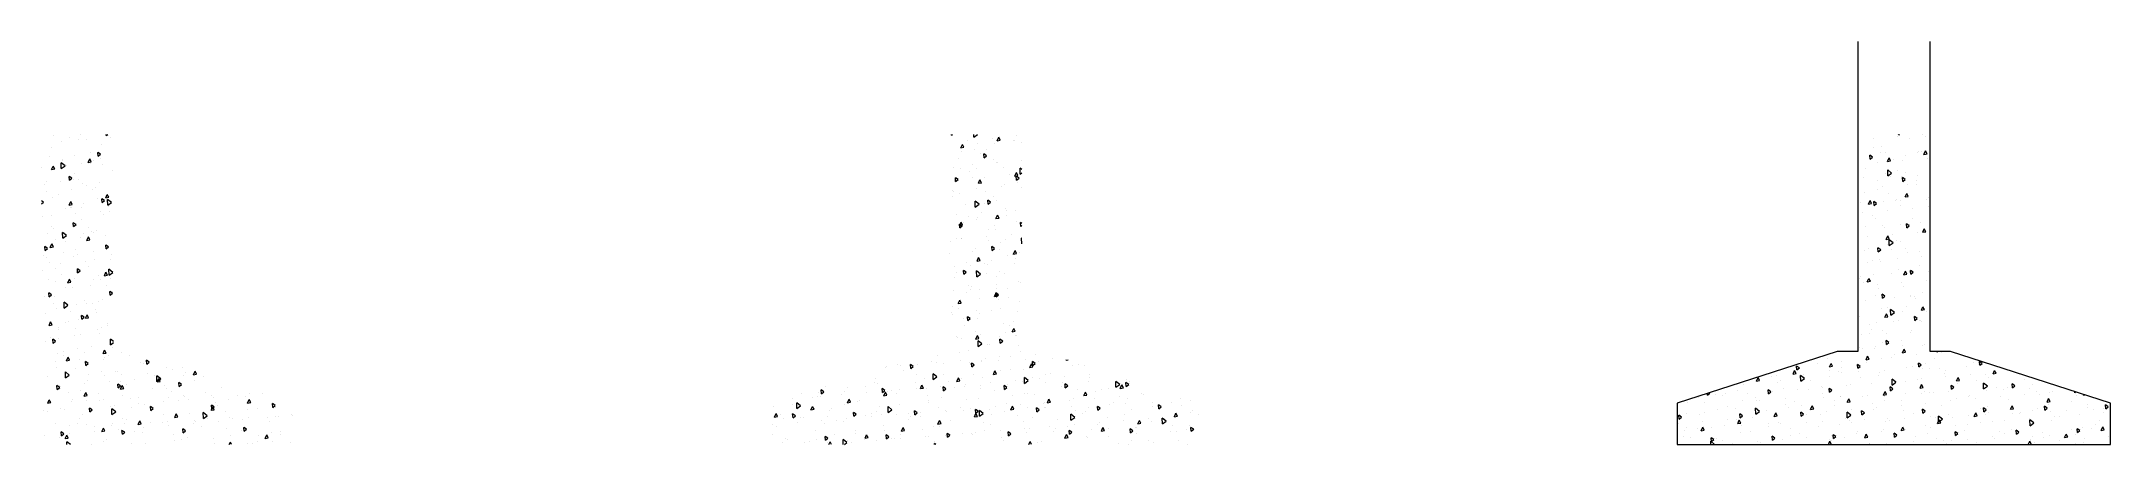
# Model space of a CAD drawing. Header units: inches. Extents: x -6800 to 96653, y -25814 to 17379.
# Drawn here: x 8007.4 to 8408.4, y -300.3 to -222.3 of the extents above; entities that cross this region are included whole.
import ezdxf

# ---------------------------------------------------------------- set-up
doc = ezdxf.new("R2010")
doc.units = ezdxf.units.IN
doc.header["$MEASUREMENT"] = 0
doc.layers.add('Footing', color=50, linetype='Continuous', lineweight=20)
doc.layers.add('Hatch', color=161, linetype='Continuous', lineweight=5)

msp = doc.modelspace()

# ---------------------------------------------------------------- linework, layer by layer
at = {"layer": 'Footing'}
for p, q in [((8359.41, -222.32), (8359.41, -282.32)), ((8373.41, -282.32), (8373.41, -222.32)), ((8355.41, -282.32), (8324.41, -292.32)), ((8359.41, -282.32), (8355.41, -282.32)), ((8377.41, -282.32), (8373.41, -282.32)), ((8408.41, -292.32), (8377.41, -282.32)), ((8324.41, -292.32), (8324.41, -300.32)), ((8408.41, -300.32), (8408.41, -292.32)), ((8324.41, -300.32), (8408.41, -300.32))]:
    msp.add_line(p, q, dxfattribs=at)
at = {"layer": 'Hatch', "linetype": 'Continuous', "transparency": 33554579}
for p, q in [((8014.93, -240.38), (8014.93, -240.38)), ((8019.98, -240.54), (8019.97, -240.32)), ((8019.98, -240.54), (8020.27, -240.32)), ((8183.81, -240.47), (8183.79, -240.32)), ((8183.81, -240.47), (8183.99, -240.32)), ((8188.11, -240.86), (8188.1, -240.32)), ((8188.11, -240.86), (8188.84, -240.33)), ((8188.84, -240.33), (8188.82, -240.32)), ((8367.34, -240.46), (8367.33, -240.32)), ((8367.34, -240.46), (8367.5, -240.32)), ((8371.99, -240.35), (8371.99, -240.35)), ((8008.92, -244.5), (8008.92, -244.5)), ((8009.3, -242.93), (8009.3, -242.93)), ((8009.76, -240.61), (8009.76, -240.61)), ((8011.3, -241.66), (8011.3, -241.66)), ((8012.85, -240.89), (8012.85, -240.89)), ((8013.77, -244.3), (8013.77, -244.3)), ((8014.68, -241.34), (8014.68, -241.34)), ((8016.09, -241.27), (8016.09, -241.27)), ((8016.95, -243.78), (8016.95, -243.78)), ((8018.39, -244.54), (8018.32, -243.79)), ((8018.85, -244.15), (8018.32, -243.79)), ((8018.39, -244.54), (8018.85, -244.15)), ((8019.02, -242.26), (8019.02, -242.26)), ((8020.9, -240.87), (8020.9, -240.87)), ((8185.58, -242.91), (8185.89, -242.23)), ((8185.58, -242.91), (8186.17, -242.8)), ((8185.71, -243.71), (8185.71, -243.71)), ((8186.17, -242.8), (8185.89, -242.23)), ((8186.85, -241.4), (8186.85, -241.4)), ((8188.15, -243.17), (8188.15, -243.17)), ((8188.23, -240.77), (8188.23, -240.77)), ((8188.86, -242.15), (8188.86, -242.15)), ((8189.31, -244.04), (8189.31, -244.04)), ((8190.11, -244.81), (8190.04, -244.06)), ((8190.57, -244.43), (8190.04, -244.06)), ((8190.11, -244.81), (8190.57, -244.43)), ((8190.5, -243.21), (8190.5, -243.21)), ((8191.64, -241.01), (8191.64, -241.01)), ((8192.11, -242.01), (8192.11, -242.01)), ((8192.65, -241.54), (8192.96, -240.85)), ((8192.65, -241.54), (8193.24, -241.43)), ((8193.24, -241.43), (8192.96, -240.85)), ((8195.77, -241.48), (8195.77, -241.48)), ((8195.9, -241.52), (8195.9, -241.52)), ((8196.45, -240.61), (8196.45, -240.61)), ((8197.28, -241.79), (8197.28, -241.79)), ((8361.82, -245.08), (8361.76, -244.34)), ((8362.28, -244.7), (8361.76, -244.34)), ((8362.4, -241.14), (8362.4, -241.14)), ((8362.45, -242.93), (8362.45, -242.93)), ((8363.86, -243.88), (8363.86, -243.88)), ((8364.04, -242.71), (8364.04, -242.71)), ((8364.86, -243.78), (8364.86, -243.78)), ((8367.19, -240.75), (8367.19, -240.75)), ((8368.62, -244.31), (8368.62, -244.31)), ((8369.42, -241.13), (8369.42, -241.13)), ((8371.06, -243.76), (8371.06, -243.76)), ((8371.21, -243.56), (8371.21, -243.56)), ((8371.69, -243.57), (8371.69, -243.57)), ((8372.24, -244.18), (8372.55, -243.5)), ((8372.24, -244.18), (8372.83, -244.07)), ((8372.83, -244.07), (8372.55, -243.5)), ((8372.56, -240.69), (8372.56, -240.69)), ((8007.42, -246.71), (8007.42, -246.71)), ((8009.4, -247.12), (8009.7, -246.43)), ((8009.4, -247.12), (8009.99, -247)), ((8009.99, -247), (8009.7, -246.43)), ((8011.26, -246.91), (8011.24, -245.79)), ((8011.99, -246.38), (8011.24, -245.79)), ((8011.26, -246.91), (8011.99, -246.38)), ((8011.52, -245.21), (8011.52, -245.21)), ((8011.56, -245.37), (8011.56, -245.37)), ((8012.23, -246.31), (8012.23, -246.31)), ((8012.87, -249.17), (8012.81, -248.42)), ((8013.33, -248.78), (8012.81, -248.42)), ((8013.83, -247.81), (8013.83, -247.81)), ((8015.09, -245.88), (8015.09, -245.88)), ((8016.46, -245.75), (8016.77, -245.06)), ((8016.46, -245.75), (8017.05, -245.63)), ((8017.05, -245.63), (8016.77, -245.06)), ((8017.02, -245.92), (8017.02, -245.92)), ((8017.53, -245.34), (8017.53, -245.34)), ((8018.86, -244.89), (8018.86, -244.89)), ((8019.22, -246.22), (8019.22, -246.22)), ((8021.21, -247.26), (8021.21, -247.26)), ((8184.22, -246.79), (8184.22, -246.79)), ((8185.09, -244.97), (8185.09, -244.97)), ((8185.44, -246.98), (8185.44, -246.98)), ((8187.36, -247.41), (8187.36, -247.41)), ((8187.78, -246.05), (8187.78, -246.05)), ((8188.69, -246.84), (8188.69, -246.84)), ((8191.83, -245.1), (8191.83, -245.1)), ((8192.57, -245.66), (8192.57, -245.66)), ((8192.77, -245.65), (8192.77, -245.65)), ((8193.87, -246.62), (8193.87, -246.62)), ((8195.04, -248.09), (8195.04, -248.09)), ((8196.06, -248.39), (8196.36, -247.7)), ((8196.06, -248.39), (8196.65, -248.27)), ((8196.41, -249.15), (8196.34, -248.4)), ((8196.87, -248.76), (8196.34, -248.4)), ((8196.65, -248.27), (8196.36, -247.7)), ((8197.11, -247.98), (8197.08, -246.86)), ((8197.41, -247.12), (8197.08, -246.86)), ((8197.11, -247.98), (8197.41, -247.76)), ((8197.37, -245.26), (8197.37, -245.26)), ((8360.91, -246.84), (8360.91, -246.84)), ((8361.82, -245.08), (8362.28, -244.7)), ((8363.32, -245.79), (8363.32, -245.79)), ((8364.69, -247.92), (8364.69, -247.92)), ((8365.18, -245.56), (8365.48, -244.87)), ((8365.18, -245.56), (8365.76, -245.44)), ((8365.24, -248.31), (8365.22, -247.19)), ((8365.97, -247.78), (8365.22, -247.19)), ((8365.24, -248.31), (8365.97, -247.78)), ((8365.76, -245.44), (8365.48, -244.87)), ((8365.79, -248.43), (8365.79, -248.43)), ((8366.31, -245.15), (8366.31, -245.15)), ((8367.13, -247.38), (8367.13, -247.38)), ((8367.79, -248.39), (8367.79, -248.39)), ((8368.12, -245.4), (8368.12, -245.4)), ((8368.57, -247.59), (8368.57, -247.59)), ((8371.04, -248.25), (8371.04, -248.25)), ((8372.92, -245), (8372.92, -245)), ((8008.1, -250.05), (8008.1, -250.05)), ((8008.35, -251.36), (8008.35, -251.36)), ((8008.43, -249.49), (8008.43, -249.49)), ((8009.66, -252.57), (8009.66, -252.57)), ((8010.7, -251.93), (8010.7, -251.93)), ((8011.15, -249.49), (8011.15, -249.49)), ((8012.87, -249.17), (8013.33, -248.78)), ((8013.16, -250.96), (8013.16, -250.96)), ((8013.59, -248.95), (8013.59, -248.95)), ((8014.69, -248.95), (8014.69, -248.95)), ((8015.44, -249.72), (8015.44, -249.72)), ((8016.1, -250.25), (8016.1, -250.25)), ((8017.28, -250.88), (8017.28, -250.88)), ((8017.95, -250.57), (8017.95, -250.57)), ((8018.69, -249.58), (8018.69, -249.58)), ((8019.87, -252.59), (8020.18, -251.91)), ((8019.87, -252.59), (8020.46, -252.48)), ((8020.46, -252.48), (8020.18, -251.91)), ((8183.9, -251.1), (8183.9, -251.1)), ((8183.96, -252.33), (8183.96, -252.33)), ((8184.24, -251.44), (8184.24, -251.44)), ((8184.59, -249.44), (8184.53, -248.69)), ((8185.05, -249.05), (8184.53, -248.69)), ((8184.59, -249.44), (8185.05, -249.05)), ((8185.27, -251.67), (8185.27, -251.67)), ((8187.9, -248.71), (8187.9, -248.71)), ((8188.7, -250.7), (8188.7, -250.7)), ((8188.99, -249.76), (8189.29, -249.08)), ((8188.99, -249.76), (8189.58, -249.65)), ((8189.58, -249.65), (8189.29, -249.08)), ((8189.62, -249.85), (8189.62, -249.85)), ((8190.24, -248.69), (8190.24, -248.69)), ((8190.45, -251.45), (8190.45, -251.45)), ((8191.89, -252.29), (8191.89, -252.29)), ((8193.5, -250.31), (8193.5, -250.31)), ((8194.07, -250.09), (8194.07, -250.09)), ((8196.41, -249.15), (8196.87, -248.76)), ((8196.51, -249.55), (8196.51, -249.55)), ((8197.3, -250.53), (8197.3, -250.53)), ((8359.45, -250.84), (8359.45, -250.84)), ((8360.45, -248.71), (8360.45, -248.71)), ((8360.75, -251.54), (8360.75, -251.54)), ((8363.17, -249.28), (8363.17, -249.28)), ((8363.2, -251), (8363.2, -251)), ((8364.25, -250.44), (8364.25, -250.44)), ((8365.44, -251.72), (8365.44, -251.72)), ((8368.12, -249.42), (8368.06, -248.67)), ((8368.58, -249.04), (8368.06, -248.67)), ((8368.12, -249.42), (8368.58, -249.04)), ((8368.58, -252.4), (8368.89, -251.72)), ((8368.58, -252.4), (8369.17, -252.29)), ((8369.17, -252.29), (8368.89, -251.72)), ((8369.04, -250.05), (8369.04, -250.05)), ((8370.81, -249.31), (8370.81, -249.31)), ((8370.84, -250.03), (8370.84, -250.03)), ((8373.11, -252.47), (8373.11, -252.47)), ((8007.82, -253.41), (8007.41, -253.13)), ((8007.41, -253.75), (8007.82, -253.41)), ((8007.56, -256.14), (8007.56, -256.14)), ((8009.28, -256.01), (8009.28, -256.01)), ((8012.03, -254.56), (8012.03, -254.56)), ((8012.8, -253.97), (8013.11, -253.28)), ((8012.8, -253.97), (8013.39, -253.85)), ((8012.97, -254.37), (8012.97, -254.37)), ((8013.39, -253.85), (8013.11, -253.28)), ((8013.34, -254.49), (8013.34, -254.49)), ((8014.09, -255.61), (8014.09, -255.61)), ((8015.28, -254.41), (8015.28, -254.41)), ((8015.62, -253.6), (8015.62, -253.6)), ((8018.37, -252.69), (8018.37, -252.69)), ((8018.88, -255.22), (8018.88, -255.22)), ((8019.17, -253.5), (8019.11, -252.76)), ((8019.63, -253.12), (8019.11, -252.76)), ((8019.17, -253.5), (8019.63, -253.12)), ((8019.51, -255.87), (8019.51, -255.87)), ((8020.26, -254.03), (8020.23, -252.91)), ((8020.98, -253.5), (8020.23, -252.91)), ((8020.26, -254.03), (8020.98, -253.5)), ((8020.45, -254.19), (8020.45, -254.19)), ((8020.64, -255.13), (8020.64, -255.13)), ((8184.83, -255.75), (8184.83, -255.75)), ((8186.51, -253.88), (8186.51, -253.88)), ((8187.03, -256.28), (8187.03, -256.28)), ((8188.39, -254.36), (8188.37, -253.24)), ((8189.12, -253.83), (8188.37, -253.24)), ((8188.39, -254.36), (8189.12, -253.83)), ((8188.77, -256.32), (8188.77, -256.32)), ((8189.63, -255.35), (8189.63, -255.35)), ((8190.13, -253.7), (8190.13, -253.7)), ((8190.89, -253.78), (8190.83, -253.03)), ((8191.35, -253.39), (8190.83, -253.03)), ((8190.89, -253.78), (8191.35, -253.39)), ((8191.17, -253.34), (8191.17, -253.34)), ((8192.4, -256.61), (8192.7, -255.92)), ((8192.4, -256.61), (8192.99, -256.5)), ((8192.57, -253.16), (8192.57, -253.16)), ((8192.99, -256.5), (8192.7, -255.92)), ((8194.16, -254.73), (8194.16, -254.73)), ((8194.38, -255.96), (8194.38, -255.96)), ((8194.42, -254.96), (8194.42, -254.96)), ((8196.25, -255.09), (8196.25, -255.09)), ((8360.03, -253.48), (8360.03, -253.48)), ((8360.37, -255.49), (8360.37, -255.49)), ((8361.52, -253.78), (8361.82, -253.09)), ((8361.52, -253.78), (8362.1, -253.66)), ((8362.1, -253.66), (8361.82, -253.09)), ((8362.3, -255.92), (8362.3, -255.92)), ((8362.61, -254.05), (8362.54, -253.3)), ((8363.07, -253.66), (8362.54, -253.3)), ((8362.61, -254.05), (8363.07, -253.66)), ((8362.94, -256.54), (8362.94, -256.54)), ((8364.38, -253.22), (8364.38, -253.22)), ((8365.18, -255.08), (8365.18, -255.08)), ((8366.72, -253.08), (8366.72, -253.08)), ((8366.88, -252.92), (8366.88, -252.92)), ((8367.62, -253.08), (8367.62, -253.08)), ((8367.71, -254.16), (8367.71, -254.16)), ((8369.97, -254.7), (8369.97, -254.7)), ((8369.98, -256.6), (8369.98, -256.6)), ((8372.8, -252.85), (8372.8, -252.85)), ((8373.05, -254.3), (8373.05, -254.3)), ((8008.61, -259.39), (8008.61, -259.39)), ((8009.41, -258.11), (8009.41, -258.11)), ((8009.83, -258.58), (8009.83, -258.58)), ((8011.54, -260.41), (8011.52, -259.28)), ((8012.27, -259.88), (8011.52, -259.28)), ((8011.54, -260.41), (8012.27, -259.88)), ((8011.86, -259.25), (8011.86, -259.25)), ((8013.66, -258.13), (8013.59, -257.39)), ((8014.12, -257.75), (8013.59, -257.39)), ((8013.66, -258.13), (8014.12, -257.75)), ((8015.01, -260.25), (8015.01, -260.25)), ((8015.24, -256.81), (8015.24, -256.81)), ((8015.58, -259.48), (8015.58, -259.48)), ((8016.21, -260.82), (8016.52, -260.13)), ((8016.8, -260.7), (8016.52, -260.13)), ((8016.55, -258.25), (8016.55, -258.25)), ((8017.03, -259.02), (8017.03, -259.02)), ((8017.5, -259.25), (8017.5, -259.25)), ((8018.02, -258.94), (8018.02, -258.94)), ((8019.81, -259.87), (8019.81, -259.87)), ((8184.71, -260.39), (8184.71, -260.39)), ((8185.38, -258.41), (8185.31, -257.66)), ((8185.83, -258.02), (8185.31, -257.66)), ((8185.33, -257.98), (8185.63, -257.3)), ((8185.33, -257.98), (8185.92, -257.87)), ((8185.38, -258.41), (8185.83, -258.02)), ((8185.92, -257.87), (8185.63, -257.3)), ((8185.64, -260.45), (8185.64, -260.45)), ((8185.76, -260.4), (8185.76, -260.4)), ((8186.2, -257.32), (8186.2, -257.32)), ((8188.64, -256.78), (8188.64, -256.78)), ((8190.56, -259.99), (8190.56, -259.99)), ((8191.04, -258.76), (8191.04, -258.76)), ((8192.1, -257.99), (8192.1, -257.99)), ((8192.32, -258.7), (8192.32, -258.7)), ((8194.21, -260.65), (8194.21, -260.65)), ((8195.35, -259.61), (8195.35, -259.61)), ((8196.43, -257.17), (8196.43, -257.17)), ((8197.19, -258.11), (8197.13, -257.37)), ((8197.41, -257.56), (8197.13, -257.37)), ((8197.19, -258.11), (8197.41, -257.93)), ((8197.39, -261.48), (8197.36, -260.36)), ((8197.41, -260.39), (8197.36, -260.36)), ((8360.96, -258.05), (8360.96, -258.05)), ((8361.3, -260.14), (8361.3, -260.14)), ((8364.21, -257.91), (8364.21, -257.91)), ((8364.57, -258.36), (8364.57, -258.36)), ((8364.92, -260.63), (8365.23, -259.94)), ((8364.92, -260.63), (8365.51, -260.51)), ((8365.51, -260.51), (8365.23, -259.94)), ((8366.11, -259.73), (8366.11, -259.73)), ((8367.65, -257.73), (8367.65, -257.73)), ((8368.91, -258.39), (8368.84, -257.64)), ((8369.37, -258), (8368.84, -257.64)), ((8368.91, -258.39), (8369.37, -258)), ((8369.11, -257.91), (8369.11, -257.91)), ((8369.38, -257.68), (8369.38, -257.68)), ((8370.9, -259.35), (8370.9, -259.35)), ((8371.55, -257.37), (8371.55, -257.37)), ((8371.99, -259.25), (8372.29, -258.57)), ((8371.99, -259.25), (8372.58, -259.14)), ((8372.25, -259.04), (8372.25, -259.04)), ((8372.58, -259.14), (8372.29, -258.57)), ((8007.88, -263.69), (8007.88, -263.69)), ((8008.14, -262.76), (8008.08, -262.01)), ((8008.6, -262.38), (8008.08, -262.01)), ((8008.14, -262.76), (8008.6, -262.38)), ((8008.44, -264.08), (8008.44, -264.08)), ((8009.14, -262.19), (8009.45, -261.5)), ((8009.14, -262.19), (8009.73, -262.07)), ((8009.73, -262.07), (8009.45, -261.5)), ((8010.21, -260.66), (8010.21, -260.66)), ((8011.64, -263.1), (8011.64, -263.1)), ((8012.09, -261.02), (8012.09, -261.02)), ((8013.62, -263.85), (8013.62, -263.85)), ((8014.08, -262.56), (8014.08, -262.56)), ((8014.36, -263.46), (8014.36, -263.46)), ((8016.21, -260.82), (8016.8, -260.7)), ((8017.48, -262.9), (8017.48, -262.9)), ((8017.77, -264.49), (8017.77, -264.49)), ((8019.77, -261.69), (8019.77, -261.69)), ((8019.96, -262.47), (8019.89, -261.72)), ((8020.42, -262.08), (8019.89, -261.72)), ((8019.96, -262.47), (8020.42, -262.08)), ((8020.73, -264.52), (8020.73, -264.52)), ((8020.96, -263.53), (8020.96, -263.53)), ((8183.43, -263.43), (8183.43, -263.43)), ((8183.62, -261.11), (8183.62, -261.11)), ((8187.91, -262.89), (8187.91, -262.89)), ((8188.39, -262.32), (8188.39, -262.32)), ((8188.74, -264.83), (8189.04, -264.15)), ((8189.33, -264.72), (8189.04, -264.15)), ((8190.96, -260.79), (8190.96, -260.79)), ((8191.49, -264.64), (8191.49, -264.64)), ((8191.68, -262.74), (8191.61, -262)), ((8192.13, -262.36), (8191.61, -262)), ((8191.68, -262.74), (8192.13, -262.36)), ((8193.03, -262.64), (8193.03, -262.64)), ((8193.31, -261.2), (8193.31, -261.2)), ((8194.56, -263.69), (8194.56, -263.69)), ((8195.58, -263.64), (8195.58, -263.64)), ((8195.8, -263.46), (8196.11, -262.77)), ((8195.8, -263.46), (8196.39, -263.34)), ((8196.39, -263.34), (8196.11, -262.77)), ((8196.28, -264.26), (8196.28, -264.26)), ((8197, -263.15), (8197, -263.15)), ((8197.39, -261.48), (8197.41, -261.46)), ((8360.79, -262.74), (8360.79, -262.74)), ((8361.45, -262.39), (8361.45, -262.39)), ((8363.39, -263.01), (8363.33, -262.27)), ((8363.85, -262.63), (8363.33, -262.27)), ((8363.39, -263.01), (8363.85, -262.63)), ((8363.68, -264.6), (8363.68, -264.6)), ((8365.18, -261.53), (8365.18, -261.53)), ((8365.52, -261.81), (8365.5, -260.68)), ((8366.25, -261.28), (8365.5, -260.68)), ((8365.52, -261.81), (8366.25, -261.28)), ((8365.97, -262.52), (8365.97, -262.52)), ((8366.83, -260.8), (8366.83, -260.8)), ((8367.04, -264.38), (8367.04, -264.38)), ((8367.62, -260.99), (8367.62, -260.99)), ((8368.58, -262.38), (8368.58, -262.38)), ((8369.1, -263.24), (8369.1, -263.24)), ((8371.3, -262.91), (8371.3, -262.91)), ((8371.83, -264), (8371.83, -264)), ((8373.31, -262.19), (8373.31, -262.19)), ((8007.71, -266.72), (8007.71, -266.72)), ((8008.81, -268.34), (8008.81, -268.34)), ((8008.97, -265.04), (8008.97, -265.04)), ((8010.15, -266.17), (8010.15, -266.17)), ((8011.14, -265.31), (8011.14, -265.31)), ((8011.24, -267.48), (8011.24, -267.48)), ((8012.55, -269.04), (8012.86, -268.35)), ((8013.14, -268.92), (8012.86, -268.35)), ((8013.83, -268.1), (8013.83, -268.1)), ((8014.44, -267.1), (8014.38, -266.35)), ((8014.9, -266.71), (8014.38, -266.35)), ((8014.44, -267.1), (8014.9, -266.71)), ((8015.94, -264.9), (8015.94, -264.9)), ((8016.63, -265.9), (8016.63, -265.9)), ((8017.55, -268.36), (8017.55, -268.36)), ((8018.41, -267.55), (8018.41, -267.55)), ((8018.9, -268.34), (8018.9, -268.34)), ((8019.62, -267.66), (8019.92, -266.98)), ((8019.62, -267.66), (8020.21, -267.55)), ((8020.21, -267.55), (8019.92, -266.98)), ((8020.54, -267.53), (8020.51, -266.41)), ((8021.26, -267), (8020.51, -266.41)), ((8020.54, -267.53), (8021.26, -267)), ((8020.79, -268.22), (8020.79, -268.22)), ((8184.36, -268.08), (8184.36, -268.08)), ((8184.45, -265.93), (8184.45, -265.93)), ((8184.77, -267.09), (8184.77, -267.09)), ((8186.16, -267.37), (8186.09, -266.62)), ((8186.62, -266.99), (8186.09, -266.62)), ((8186.16, -267.37), (8186.62, -266.99)), ((8186.68, -265.05), (8186.68, -265.05)), ((8187.54, -265.62), (8187.54, -265.62)), ((8188.67, -267.86), (8188.65, -266.73)), ((8189.4, -267.33), (8188.65, -266.73)), ((8188.67, -267.86), (8189.4, -267.33)), ((8188.74, -264.83), (8189.33, -264.72)), ((8190.18, -265.33), (8190.18, -265.33)), ((8190.62, -267.31), (8190.62, -267.31)), ((8190.79, -265.48), (8190.79, -265.48)), ((8192.45, -267.77), (8192.45, -267.77)), ((8193.06, -266.77), (8193.06, -266.77)), ((8193.96, -267.29), (8193.96, -267.29)), ((8195.97, -265.25), (8195.97, -265.25)), ((8359.75, -268.22), (8359.75, -268.22)), ((8359.91, -267.82), (8359.91, -267.82)), ((8361.24, -265.14), (8361.24, -265.14)), ((8361.26, -268.85), (8361.57, -268.16)), ((8361.85, -268.73), (8361.57, -268.16)), ((8362.23, -264.79), (8362.23, -264.79)), ((8362.55, -267.35), (8362.55, -267.35)), ((8363.72, -264.83), (8363.72, -264.83)), ((8365.98, -267.27), (8365.98, -267.27)), ((8367.37, -266.53), (8367.37, -266.53)), ((8368.33, -267.47), (8368.63, -266.79)), ((8368.33, -267.47), (8368.92, -267.36)), ((8368.92, -267.36), (8368.63, -266.79)), ((8369.5, -267.03), (8369.5, -267.03)), ((8369.69, -267.35), (8369.63, -266.61)), ((8370.15, -266.97), (8369.63, -266.61)), ((8369.69, -267.35), (8370.15, -266.97)), ((8369.89, -267.03), (8369.89, -267.03)), ((8371.37, -265.68), (8371.37, -265.68)), ((8372.76, -268.65), (8372.76, -268.65)), ((8373.14, -266.88), (8373.14, -266.88)), ((8008.11, -271.61), (8008.11, -271.61)), ((8008.93, -271.73), (8008.86, -270.98)), ((8009.39, -271.34), (8008.86, -270.98)), ((8008.93, -271.73), (8009.39, -271.34)), ((8009.9, -271.72), (8009.9, -271.72)), ((8010.2, -268.68), (8010.2, -268.68)), ((8012.07, -269.96), (8012.07, -269.96)), ((8012.55, -269.04), (8013.14, -268.92)), ((8013.51, -269.92), (8013.51, -269.92)), ((8015.78, -272.36), (8015.78, -272.36)), ((8016.87, -269.55), (8016.87, -269.55)), ((8018.51, -272.55), (8018.51, -272.55)), ((8019.34, -272.2), (8019.34, -272.2)), ((8020, -269.48), (8020, -269.48)), ((8020.74, -271.44), (8020.68, -270.69)), ((8021.2, -271.05), (8020.68, -270.69)), ((8020.74, -271.44), (8021.2, -271.05)), ((8021.16, -270.78), (8021.16, -270.78)), ((8184.13, -270.45), (8184.13, -270.45)), ((8185.08, -273.05), (8185.38, -272.37)), ((8185.66, -272.94), (8185.38, -272.37)), ((8186.69, -270.92), (8186.69, -270.92)), ((8187.03, -269.53), (8187.03, -269.53)), ((8187.38, -270.31), (8187.38, -270.31)), ((8187.61, -269.7), (8187.61, -269.7)), ((8189.13, -270.38), (8189.13, -270.38)), ((8189.3, -271.97), (8189.3, -271.97)), ((8192.14, -271.68), (8192.45, -270.99)), ((8192.14, -271.68), (8192.73, -271.57)), ((8192.46, -271.71), (8192.39, -270.96)), ((8192.92, -271.32), (8192.39, -270.96)), ((8192.42, -269.29), (8192.42, -269.29)), ((8192.73, -271.57), (8192.45, -270.99)), ((8192.46, -271.71), (8192.92, -271.32)), ((8192.55, -270.09), (8192.55, -270.09)), ((8192.81, -272.31), (8192.81, -272.31)), ((8194.71, -270.21), (8194.71, -270.21)), ((8194.89, -271.94), (8194.89, -271.94)), ((8196.74, -268.7), (8196.74, -268.7)), ((8196.98, -272.65), (8196.98, -272.65)), ((8197.21, -268.91), (8197.21, -268.91)), ((8360.58, -268.96), (8360.58, -268.96)), ((8360.84, -272.47), (8360.84, -272.47)), ((8361.26, -268.85), (8361.85, -268.73)), ((8362.85, -271.4), (8362.85, -271.4)), ((8363.16, -269.44), (8363.16, -269.44)), ((8363.43, -270.14), (8363.43, -270.14)), ((8364.18, -271.98), (8364.11, -271.23)), ((8364.64, -271.6), (8364.11, -271.23)), ((8364.18, -271.98), (8364.64, -271.6)), ((8366.48, -271.86), (8366.48, -271.86)), ((8367.97, -269.03), (8367.97, -269.03)), ((8368.25, -269.71), (8368.25, -269.71)), ((8369.6, -271.52), (8369.6, -271.52)), ((8369.72, -271.72), (8369.72, -271.72)), ((8370.43, -271.68), (8370.43, -271.68)), ((8370.52, -272.15), (8370.52, -272.15)), ((8372.04, -270.98), (8372.04, -270.98)), ((8008.2, -274.99), (8008.2, -274.99)), ((8008.89, -277.26), (8009.19, -276.57)), ((8009.48, -277.14), (8009.19, -276.57)), ((8009.74, -272.99), (8009.74, -272.99)), ((8010.38, -274.05), (8010.38, -274.05)), ((8011.82, -273.91), (8011.8, -272.78)), ((8012.55, -273.38), (8011.8, -272.78)), ((8011.82, -273.91), (8012.55, -273.38)), ((8012.65, -276.49), (8012.65, -276.49)), ((8012.99, -274.61), (8012.99, -274.61)), ((8014.13, -273.19), (8014.13, -273.19)), ((8014.57, -276.17), (8014.57, -276.17)), ((8015.23, -276.06), (8015.16, -275.32)), ((8015.69, -275.68), (8015.16, -275.32)), ((8015.23, -276.06), (8015.69, -275.68)), ((8015.96, -275.89), (8016.26, -275.2)), ((8015.96, -275.89), (8016.55, -275.77)), ((8016.07, -273.09), (8016.07, -273.09)), ((8016.55, -275.77), (8016.26, -275.2)), ((8017.38, -273.05), (8017.38, -273.05)), ((8017.8, -274.2), (8017.8, -274.2)), ((8018.05, -274.8), (8018.05, -274.8)), ((8183.75, -274.73), (8183.75, -274.73)), ((8183.92, -273.55), (8183.92, -273.55)), ((8183.96, -275.14), (8183.96, -275.14)), ((8185.08, -273.05), (8185.66, -272.94)), ((8185.2, -274), (8185.2, -274)), ((8185.29, -272.73), (8185.29, -272.73)), ((8186.18, -275.99), (8186.18, -275.99)), ((8186.94, -276.34), (8186.88, -275.59)), ((8187.4, -275.95), (8186.88, -275.59)), ((8186.94, -276.34), (8187.4, -275.95)), ((8188.54, -274.35), (8188.54, -274.35)), ((8188.88, -275.93), (8188.88, -275.93)), ((8189.14, -274.92), (8189.14, -274.92)), ((8191.57, -274.41), (8191.57, -274.41)), ((8193.35, -273.94), (8193.35, -273.94)), ((8195.81, -276.59), (8195.81, -276.59)), ((8196.48, -274.6), (8196.48, -274.6)), ((8359.5, -273.76), (8359.5, -273.76)), ((8359.71, -275.6), (8359.71, -275.6)), ((8363.06, -276.69), (8363.06, -276.69)), ((8364.09, -274.09), (8364.09, -274.09)), ((8364.67, -275.7), (8364.97, -275.01)), ((8364.67, -275.7), (8365.26, -275.58)), ((8365.26, -275.58), (8364.97, -275.01)), ((8365.12, -273.84), (8365.12, -273.84)), ((8365.67, -275.13), (8365.67, -275.13)), ((8365.8, -275.31), (8365.77, -274.18)), ((8366.52, -274.78), (8365.77, -274.18)), ((8365.8, -275.31), (8366.52, -274.78)), ((8366.31, -276.55), (8366.31, -276.55)), ((8367.39, -276.28), (8367.39, -276.28)), ((8368.11, -274.59), (8368.11, -274.59)), ((8368.9, -273.68), (8368.9, -273.68)), ((8370.48, -276.32), (8370.41, -275.57)), ((8370.94, -275.93), (8370.41, -275.57)), ((8370.48, -276.32), (8370.94, -275.93)), ((8371.36, -276.33), (8371.36, -276.33)), ((8371.48, -276.32), (8371.48, -276.32)), ((8371.74, -274.32), (8372.04, -273.64)), ((8371.74, -274.32), (8372.33, -274.21)), ((8371.79, -276.52), (8371.79, -276.52)), ((8372.33, -274.21), (8372.04, -273.64)), ((8372.79, -274.59), (8372.79, -274.59)), ((8008.2, -280.32), (8008.2, -280.32)), ((8008.89, -277.26), (8009.48, -277.14)), ((8009.13, -279.64), (8009.13, -279.64)), ((8009.5, -280.69), (8009.5, -280.69)), ((8009.71, -280.69), (8009.65, -279.95)), ((8010.17, -280.31), (8009.65, -279.95)), ((8009.71, -280.69), (8010.17, -280.31)), ((8010.64, -279.78), (8010.64, -279.78)), ((8010.67, -277.64), (8010.67, -277.64)), ((8010.71, -278.03), (8010.71, -278.03)), ((8012.13, -276.71), (8012.13, -276.71)), ((8013.92, -279.26), (8013.92, -279.26)), ((8013.96, -277.88), (8013.96, -277.88)), ((8014.91, -278.93), (8014.91, -278.93)), ((8018.25, -278.09), (8018.25, -278.09)), ((8018.73, -278.85), (8018.73, -278.85)), ((8019.14, -277.66), (8019.14, -277.66)), ((8020.27, -276.85), (8020.27, -276.85)), ((8020.31, -277.24), (8020.31, -277.24)), ((8020.82, -281.03), (8020.79, -279.9)), ((8021.41, -280.39), (8020.79, -279.9)), ((8020.82, -281.03), (8021.41, -280.59)), ((8184.68, -279.38), (8184.68, -279.38)), ((8184.94, -279.54), (8184.94, -279.54)), ((8185.72, -279.75), (8185.72, -279.75)), ((8186.22, -277.38), (8186.22, -277.38)), ((8188.45, -278.43), (8188.45, -278.43)), ((8188.48, -279.9), (8188.79, -279.22)), ((8188.48, -279.9), (8189.07, -279.79)), ((8189.07, -279.79), (8188.79, -279.22)), ((8188.95, -281.35), (8188.92, -280.23)), ((8189.67, -280.82), (8188.92, -280.23)), ((8189.47, -279), (8189.47, -279)), ((8193.06, -279.43), (8193.06, -279.43)), ((8193.24, -280.67), (8193.18, -279.93)), ((8193.7, -280.29), (8193.18, -279.93)), ((8193.24, -280.67), (8193.7, -280.29)), ((8193.55, -280.37), (8193.55, -280.37)), ((8193.84, -276.85), (8193.84, -276.85)), ((8194.28, -278.59), (8194.28, -278.59)), ((8195.05, -277.3), (8195.05, -277.3)), ((8195.55, -278.53), (8195.86, -277.84)), ((8195.55, -278.53), (8196.14, -278.41)), ((8196.14, -278.41), (8195.86, -277.84)), ((8196.11, -279.29), (8196.11, -279.29)), ((8196.31, -279.29), (8196.31, -279.29)), ((8360.23, -279.12), (8360.23, -279.12)), ((8361.73, -278.75), (8361.73, -278.75)), ((8361.76, -277.12), (8361.76, -277.12)), ((8361.98, -278.04), (8361.98, -278.04)), ((8364.17, -278.21), (8364.17, -278.21)), ((8364.24, -280.48), (8364.24, -280.48)), ((8364.96, -280.95), (8364.89, -280.2)), ((8365.42, -280.56), (8364.89, -280.2)), ((8364.96, -280.95), (8365.42, -280.56)), ((8365.02, -278.74), (8365.02, -278.74)), ((8367.86, -280.14), (8367.86, -280.14)), ((8369.65, -278.72), (8369.65, -278.72)), ((8369.82, -278.33), (8369.82, -278.33)), ((8010.06, -284.29), (8010.06, -284.29)), ((8010.55, -282.72), (8010.55, -282.72)), ((8011.6, -282.29), (8011.6, -282.29)), ((8011.77, -283.13), (8011.77, -283.13)), ((8012.3, -284.11), (8012.6, -283.42)), ((8012.3, -284.11), (8012.89, -283.99)), ((8012.89, -283.99), (8012.6, -283.42)), ((8014.32, -281.71), (8014.32, -281.71)), ((8014.85, -283.9), (8014.85, -283.9)), ((8015.72, -282.49), (8015.72, -282.49)), ((8016.01, -285.03), (8015.95, -284.28)), ((8016.47, -284.64), (8015.95, -284.28)), ((8016.01, -285.03), (8016.47, -284.64)), ((8017.18, -281.37), (8017.18, -281.37)), ((8019.36, -282.73), (8019.67, -282.05)), ((8019.36, -282.73), (8019.95, -282.62)), ((8019.45, -283.81), (8019.45, -283.81)), ((8019.66, -283.5), (8019.66, -283.5)), ((8019.95, -282.62), (8019.67, -282.05)), ((8020.49, -283.08), (8020.49, -283.08)), ((8021.2, -281.5), (8021.2, -281.5)), ((8022.93, -282.54), (8022.93, -282.54)), ((8024.45, -283.11), (8024.45, -283.11)), ((8026.61, -284.47), (8026.61, -284.47)), ((8027.12, -284.56), (8027.12, -284.56)), ((8027.83, -284.74), (8027.76, -283.99)), ((8028.29, -284.35), (8027.76, -283.99)), ((8027.83, -284.74), (8028.29, -284.35)), ((8179.91, -284.32), (8179.91, -284.32)), ((8180.8, -284.43), (8180.8, -284.43)), ((8181.01, -283.16), (8181.01, -283.16)), ((8182.3, -284.58), (8182.3, -284.58)), ((8185.32, -282.56), (8185.32, -282.56)), ((8185.61, -284.03), (8185.61, -284.03)), ((8187.15, -282.03), (8187.15, -282.03)), ((8187.18, -284.53), (8187.18, -284.53)), ((8187.73, -285.3), (8187.66, -284.56)), ((8188.19, -284.92), (8187.66, -284.56)), ((8188.95, -281.36), (8189.67, -280.82)), ((8189.62, -283.99), (8189.62, -283.99)), ((8189.65, -284.26), (8189.65, -284.26)), ((8190.4, -283.64), (8190.4, -283.64)), ((8190.72, -280.87), (8190.72, -280.87)), ((8191.11, -280.92), (8191.11, -280.92)), ((8192.89, -284.12), (8192.89, -284.12)), ((8192.99, -283.31), (8192.99, -283.31)), ((8195.21, -283.24), (8195.21, -283.24)), ((8196.74, -281.24), (8196.74, -281.24)), ((8197.23, -282.3), (8197.23, -282.3)), ((8198.07, -283.89), (8198.07, -283.89)), ((8198.96, -285.38), (8199.26, -284.69)), ((8199.55, -285.26), (8199.26, -284.69)), ((8199.54, -285.01), (8199.48, -284.26)), ((8200, -284.63), (8199.48, -284.26)), ((8199.54, -285.01), (8200, -284.63)), ((8200, -282.85), (8200, -282.85)), ((8200.64, -284.17), (8200.64, -284.17)), ((8203.4, -283.68), (8203.4, -283.68)), ((8206.03, -284), (8206.1, -283.83)), ((8206.03, -284), (8206.4, -283.93)), ((8351.56, -284.56), (8351.56, -284.56)), ((8353.46, -283.75), (8353.46, -283.75)), ((8353.94, -285.29), (8354.25, -284.61)), ((8354.53, -285.18), (8354.25, -284.61)), ((8356.35, -284.17), (8356.35, -284.17)), ((8357.8, -282.36), (8357.8, -282.36)), ((8359.65, -281.52), (8359.65, -281.52)), ((8360.24, -281.82), (8360.24, -281.82)), ((8361.01, -283.92), (8361.31, -283.23)), ((8361.01, -283.92), (8361.6, -283.8)), ((8361.13, -284.5), (8361.13, -284.5)), ((8361.16, -283.77), (8361.16, -283.77)), ((8361.6, -283.8), (8361.31, -283.23)), ((8362.69, -281.77), (8362.69, -281.77)), ((8362.89, -281.38), (8362.89, -281.38)), ((8363.92, -283.75), (8363.92, -283.75)), ((8365.95, -283.38), (8365.95, -283.38)), ((8366.51, -282.92), (8366.51, -282.92)), ((8368.07, -281.15), (8368.07, -281.15)), ((8368.08, -282.54), (8368.38, -281.86)), ((8368.08, -282.54), (8368.66, -282.43)), ((8368.66, -282.43), (8368.38, -281.86)), ((8370.75, -282.98), (8370.75, -282.98)), ((8371.26, -285.28), (8371.19, -284.54)), ((8371.72, -284.9), (8371.19, -284.54)), ((8371.92, -281.16), (8371.92, -281.16)), ((8372.29, -280.98), (8372.29, -280.98)), ((8372.53, -284.58), (8372.53, -284.58)), ((8374.19, -283.6), (8374.19, -283.6)), ((8374.79, -282.43), (8374.79, -282.32)), ((8374.79, -282.43), (8374.94, -282.32)), ((8375.54, -282.59), (8375.54, -282.59)), ((8381.86, -284.35), (8381.86, -284.35)), ((8383.08, -284.99), (8383.01, -284.25)), ((8383.53, -284.61), (8383.01, -284.25)), ((8383.08, -284.99), (8383.53, -284.61)), ((8008.65, -287.16), (8008.65, -287.16)), ((8010.39, -285.32), (8010.39, -285.32)), ((8012.1, -287.4), (8012.08, -286.28)), ((8012.82, -286.87), (8012.08, -286.28)), ((8012.1, -287.4), (8012.82, -286.87)), ((8012.3, -287.32), (8012.3, -287.32)), ((8012.53, -286.93), (8012.53, -286.93)), ((8014.04, -285.57), (8014.04, -285.57)), ((8015.78, -288.55), (8015.78, -288.55)), ((8016.31, -288.01), (8016.31, -288.01)), ((8016.56, -286.7), (8016.56, -286.7)), ((8019, -286.16), (8019, -286.16)), ((8019.65, -287), (8019.65, -287)), ((8020.59, -288.15), (8020.59, -288.15)), ((8021.72, -286.25), (8021.72, -286.25)), ((8022.12, -286.15), (8022.12, -286.15)), ((8022.31, -289.37), (8022.25, -288.62)), ((8022.77, -288.98), (8022.25, -288.62)), ((8022.68, -288.08), (8022.68, -288.08)), ((8022.89, -286.86), (8022.89, -286.86)), ((8023.98, -288.69), (8023.98, -288.69)), ((8025.38, -287.76), (8025.38, -287.76)), ((8028.07, -286.63), (8028.07, -286.63)), ((8029.39, -287), (8029.39, -287)), ((8029.81, -288.15), (8029.79, -287.02)), ((8030.54, -287.62), (8029.79, -287.02)), ((8029.81, -288.15), (8030.54, -287.62)), ((8029.84, -288.21), (8030.14, -287.52)), ((8029.84, -288.21), (8030.43, -288.09)), ((8030.43, -288.09), (8030.14, -287.52)), ((8030.18, -287.36), (8030.18, -287.36)), ((8031.72, -285.36), (8031.72, -285.36)), ((8032.78, -285.84), (8032.78, -285.84)), ((8034.13, -289.08), (8034.06, -288.33)), ((8034.59, -288.69), (8034.06, -288.33)), ((8034.13, -289.08), (8034.59, -288.69)), ((8034.77, -285.42), (8034.77, -285.42)), ((8034.98, -286.97), (8034.98, -286.97)), ((8035.41, -286.31), (8035.41, -286.31)), ((8036.91, -286.83), (8037.21, -286.15)), ((8036.91, -286.83), (8037.5, -286.72)), ((8037.04, -287.86), (8037.04, -287.86)), ((8037.5, -286.72), (8037.21, -286.15)), ((8038.9, -287.23), (8038.9, -287.23)), ((8168.88, -288.25), (8168.88, -288.25)), ((8169.12, -287.6), (8169.12, -287.6)), ((8169.46, -288.46), (8169.46, -288.46)), ((8170.95, -285.39), (8170.95, -285.39)), ((8171.2, -285.22), (8171.2, -285.22)), ((8173.39, -284.84), (8173.39, -284.84)), ((8173.88, -284.95), (8173.88, -284.95)), ((8174.52, -285.91), (8174.52, -285.91)), ((8175.91, -285.59), (8175.85, -284.85)), ((8176.37, -285.21), (8175.85, -284.85)), ((8175.91, -285.59), (8176.37, -285.21)), ((8176.01, -284.82), (8176.01, -284.82)), ((8176.79, -288.35), (8176.79, -288.35)), ((8177.07, -286.77), (8177.07, -286.77)), ((8177.13, -284.81), (8177.13, -284.81)), ((8178.48, -287.46), (8178.48, -287.46)), ((8180.23, -287.73), (8180.21, -286.61)), ((8180.96, -287.2), (8180.21, -286.61)), ((8180.23, -287.73), (8180.96, -287.2)), ((8182.18, -286.76), (8182.18, -286.76)), ((8183.24, -288.15), (8183.24, -288.15)), ((8184.82, -288.12), (8185.13, -287.44)), ((8184.82, -288.12), (8185.41, -288.01)), ((8185.41, -288.01), (8185.13, -287.44)), ((8185.68, -287.61), (8185.68, -287.61)), ((8186.54, -288.68), (8186.54, -288.68)), ((8187.59, -285), (8187.59, -285)), ((8187.73, -285.3), (8188.19, -284.92)), ((8188.07, -286.67), (8188.07, -286.67)), ((8189.85, -287.44), (8189.85, -287.44)), ((8191.33, -288.29), (8191.33, -288.29)), ((8191.89, -286.75), (8192.19, -286.06)), ((8191.89, -286.75), (8192.48, -286.64)), ((8192.48, -286.64), (8192.19, -286.06)), ((8193.3, -285.92), (8193.3, -285.92)), ((8195.26, -285.75), (8195.26, -285.75)), ((8196.13, -287.89), (8196.13, -287.89)), ((8197.52, -288.19), (8197.52, -288.19)), ((8197.67, -285.89), (8197.67, -285.89)), ((8197.94, -288.48), (8197.92, -287.35)), ((8198.67, -287.94), (8197.92, -287.35)), ((8197.94, -288.48), (8198.67, -287.94)), ((8198.96, -285.38), (8199.55, -285.26)), ((8199.47, -287.29), (8199.47, -287.29)), ((8200.93, -287.5), (8200.93, -287.5)), ((8201.91, -286.75), (8201.91, -286.75)), ((8202, -288.4), (8202, -288.4)), ((8202.91, -286.61), (8202.91, -286.61)), ((8205.24, -288.26), (8205.24, -288.26)), ((8205.59, -288.68), (8205.59, -288.68)), ((8205.73, -287.1), (8205.73, -287.1)), ((8205.84, -289.35), (8205.78, -288.6)), ((8206.3, -288.96), (8205.78, -288.6)), ((8207.27, -285.1), (8207.27, -285.1)), ((8208.32, -284.84), (8208.32, -284.84)), ((8209.53, -285.06), (8209.53, -285.06)), ((8210.42, -288.04), (8210.42, -288.04)), ((8210.52, -286.71), (8210.52, -286.71)), ((8210.59, -287.28), (8210.59, -287.28)), ((8215.66, -289.22), (8215.63, -288.1)), ((8216.38, -288.69), (8215.63, -288.1)), ((8215.66, -289.22), (8216.38, -288.69)), ((8217.66, -289.06), (8217.59, -288.31)), ((8218.12, -288.67), (8217.59, -288.31)), ((8217.66, -289.06), (8218.12, -288.67)), ((8217.76, -287.72), (8217.76, -287.72)), ((8218.26, -288.04), (8218.26, -288.04)), ((8339.8, -288.04), (8340.11, -287.35)), ((8339.8, -288.04), (8340.39, -287.93)), ((8340.39, -287.93), (8340.11, -287.35)), ((8342.66, -287.1), (8342.66, -287.1)), ((8343.71, -286.9), (8343.71, -286.9)), ((8343.76, -288.22), (8343.76, -288.22)), ((8344.43, -287.99), (8344.43, -287.99)), ((8346.87, -286.67), (8347.18, -285.98)), ((8346.87, -286.67), (8347.46, -286.55)), ((8347.46, -286.55), (8347.18, -285.98)), ((8347.63, -285.86), (8347.56, -285.12)), ((8348.09, -285.48), (8347.56, -285.12)), ((8347.63, -285.86), (8348.09, -285.48)), ((8348.05, -285.52), (8348.05, -285.52)), ((8348.36, -288.06), (8348.34, -286.93)), ((8349.09, -287.53), (8348.34, -286.93)), ((8348.36, -288.06), (8349.09, -287.53)), ((8348.89, -286.67), (8348.89, -286.67)), ((8350.31, -287.96), (8350.31, -287.96)), ((8353.87, -285.98), (8353.87, -285.98)), ((8353.94, -285.29), (8354.53, -285.18)), ((8354.02, -287.2), (8354.02, -287.2)), ((8355.72, -286.19), (8355.72, -286.19)), ((8356.23, -286.35), (8356.23, -286.35)), ((8356.31, -285.44), (8356.31, -285.44)), ((8357.99, -288.63), (8357.99, -288.63)), ((8359.44, -285.57), (8359.38, -284.83)), ((8359.9, -285.19), (8359.38, -284.83)), ((8359.44, -285.57), (8359.9, -285.19)), ((8359.48, -286.21), (8359.48, -286.21)), ((8359.99, -287.37), (8359.99, -287.37)), ((8362.08, -288.42), (8362.08, -288.42)), ((8363.39, -286.94), (8363.39, -286.94)), ((8363.62, -286.41), (8363.62, -286.41)), ((8364.65, -285.98), (8364.65, -285.98)), ((8366.08, -288.8), (8366.05, -287.68)), ((8366.8, -288.27), (8366.05, -287.68)), ((8366.08, -288.8), (8366.8, -288.27)), ((8366.88, -288.03), (8366.88, -288.03)), ((8368.6, -288.2), (8368.6, -288.2)), ((8368.78, -285.36), (8368.78, -285.36)), ((8370.09, -285.13), (8370.09, -285.13)), ((8371.05, -287.8), (8371.05, -287.8)), ((8371.26, -285.28), (8371.72, -284.9)), ((8371.48, -289.39), (8371.79, -288.71)), ((8371.68, -287.63), (8371.68, -287.63)), ((8372.07, -289.28), (8371.79, -288.71)), ((8371.99, -285.66), (8371.99, -285.66)), ((8373.22, -285.63), (8373.22, -285.63)), ((8375.24, -285.52), (8375.24, -285.52)), ((8376.21, -286.51), (8376.21, -286.51)), ((8376.46, -286.04), (8376.46, -286.04)), ((8376.47, -287.24), (8376.47, -287.24)), ((8378.55, -288.02), (8378.86, -287.33)), ((8378.55, -288.02), (8379.14, -287.9)), ((8378.73, -288.48), (8378.73, -288.48)), ((8379.14, -287.9), (8378.86, -287.33)), ((8380.42, -285.3), (8380.42, -285.3)), ((8381.28, -286.84), (8381.28, -286.84)), ((8382.38, -287.89), (8382.38, -287.89)), ((8382.82, -284.84), (8382.82, -284.84)), ((8383.79, -289.55), (8383.77, -288.42)), ((8384.52, -289.02), (8383.77, -288.42)), ((8384.13, -286.79), (8384.13, -286.79)), ((8384.82, -287.35), (8384.82, -287.35)), ((8385.62, -286.64), (8385.92, -285.96)), ((8385.62, -286.64), (8386.21, -286.53)), ((8386.21, -286.53), (8385.92, -285.96)), ((8386.07, -286.45), (8386.07, -286.45)), ((8389.38, -289.33), (8389.31, -288.58)), ((8389.83, -288.95), (8389.31, -288.58)), ((8391.78, -287.64), (8391.78, -287.64)), ((8393.34, -288.7), (8393.34, -288.7)), ((8008.64, -292.33), (8008.94, -291.64)), ((8008.64, -292.33), (8009.23, -292.21)), ((8008.89, -292.15), (8008.89, -292.15)), ((8009.23, -292.21), (8008.94, -291.64)), ((8010.5, -289.66), (8010.43, -288.91)), ((8010.96, -289.27), (8010.43, -288.91)), ((8010.5, -289.66), (8010.96, -289.27)), ((8010.92, -289.6), (8010.92, -289.6)), ((8010.99, -288.94), (8010.99, -288.94)), ((8012.62, -290.31), (8012.62, -290.31)), ((8013.19, -292.04), (8013.19, -292.04)), ((8013.46, -291.58), (8013.46, -291.58)), ((8015.06, -289.77), (8015.06, -289.77)), ((8015.7, -290.96), (8016.01, -290.27)), ((8015.7, -290.96), (8016.29, -290.84)), ((8016.29, -290.84), (8016.01, -290.27)), ((8016.23, -291.83), (8016.23, -291.83)), ((8018.57, -290.45), (8018.57, -290.45)), ((8018.74, -291.7), (8018.74, -291.7)), ((8019.48, -291.69), (8019.48, -291.69)), ((8022.31, -289.37), (8022.77, -288.98)), ((8022.77, -289.58), (8023.08, -288.9)), ((8022.77, -289.58), (8023.36, -289.47)), ((8023.05, -290.79), (8023.05, -290.79)), ((8023.36, -289.47), (8023.08, -288.9)), ((8024.65, -291.46), (8024.65, -291.46)), ((8026.25, -291.13), (8026.25, -291.13)), ((8026.31, -292.41), (8026.31, -292.41)), ((8027.36, -292.53), (8027.36, -292.53)), ((8028.85, -289.46), (8028.85, -289.46)), ((8031.11, -292.01), (8031.11, -292.01)), ((8031.29, -288.92), (8031.29, -288.92)), ((8031.65, -289.44), (8031.65, -289.44)), ((8032, -291.14), (8032, -291.14)), ((8032.65, -290.01), (8032.65, -290.01)), ((8033.92, -291.88), (8033.92, -291.88)), ((8034.97, -290.84), (8034.97, -290.84)), ((8035.24, -291), (8035.24, -291)), ((8035.9, -291.62), (8035.9, -291.62)), ((8039.31, -290.3), (8039.31, -290.3)), ((8040.43, -293.42), (8040.36, -292.67)), ((8040.89, -293.03), (8040.36, -292.67)), ((8040.42, -290.78), (8040.42, -290.78)), ((8040.71, -291.22), (8040.71, -291.22)), ((8041.14, -292.22), (8041.14, -292.22)), ((8042.25, -289.22), (8042.25, -289.22)), ((8043.58, -291.68), (8043.58, -291.68)), ((8045.5, -290.83), (8045.5, -290.83)), ((8046.99, -290.97), (8046.99, -290.97)), ((8047.38, -292.31), (8047.69, -291.62)), ((8047.38, -292.31), (8047.97, -292.19)), ((8047.97, -292.19), (8047.69, -291.62)), ((8047.76, -290.46), (8047.76, -290.46)), ((8050.31, -290.43), (8050.31, -290.43)), ((8052.24, -293.12), (8052.18, -292.38)), ((8052.7, -292.74), (8052.18, -292.38)), ((8152.92, -292.63), (8152.92, -292.63)), ((8152.94, -291.45), (8152.94, -291.45)), ((8153.8, -293.36), (8153.78, -292.24)), ((8154.53, -292.83), (8153.78, -292.24)), ((8154.7, -290.47), (8154.7, -290.47)), ((8156.91, -291.24), (8156.91, -291.24)), ((8157.74, -291.05), (8157.74, -291.05)), ((8157.95, -290.33), (8157.95, -290.33)), ((8158.32, -290.94), (8158.32, -290.94)), ((8158.58, -290.51), (8158.52, -289.76)), ((8159.04, -290.13), (8158.52, -289.76)), ((8158.58, -290.51), (8159.04, -290.13)), ((8159.28, -289.04), (8159.28, -289.04)), ((8162.53, -290.66), (8162.53, -290.66)), ((8163.08, -292.62), (8163.08, -292.62)), ((8163.12, -290.1), (8163.12, -290.1)), ((8163.62, -292.25), (8163.92, -291.56)), ((8163.62, -292.25), (8164.21, -292.13)), ((8163.71, -289.36), (8163.71, -289.36)), ((8164.21, -292.13), (8163.92, -291.56)), ((8165.52, -292.07), (8165.52, -292.07)), ((8165.98, -291.8), (8165.98, -291.8)), ((8167.02, -289), (8167.02, -289)), ((8167.34, -290.26), (8167.34, -290.26)), ((8170.4, -290.22), (8170.33, -289.47)), ((8170.86, -289.84), (8170.33, -289.47)), ((8170.4, -290.22), (8170.86, -289.84)), ((8170.47, -289.78), (8170.47, -289.78)), ((8170.69, -290.87), (8170.99, -290.19)), ((8170.69, -290.87), (8171.28, -290.76)), ((8171.28, -290.76), (8170.99, -290.19)), ((8171.39, -290.04), (8171.39, -290.04)), ((8172.13, -289.87), (8172.13, -289.87)), ((8173.14, -290.39), (8173.14, -290.39)), ((8173.66, -292.48), (8173.66, -292.48)), ((8173.71, -289.64), (8173.71, -289.64)), ((8176.94, -289.47), (8176.94, -289.47)), ((8177.75, -289.5), (8178.06, -288.81)), ((8177.75, -289.5), (8178.34, -289.38)), ((8178.34, -289.38), (8178.06, -288.81)), ((8178.89, -289.41), (8178.89, -289.41)), ((8179.06, -290.79), (8179.06, -290.79)), ((8179.31, -291.76), (8179.31, -291.76)), ((8179.4, -292.11), (8179.4, -292.11)), ((8181.73, -289.08), (8181.73, -289.08)), ((8181.75, -291.22), (8181.75, -291.22)), ((8182.21, -289.93), (8182.15, -289.18)), ((8182.67, -289.54), (8182.15, -289.18)), ((8182.21, -289.93), (8182.67, -289.54)), ((8184.44, -289.2), (8184.44, -289.2)), ((8186.23, -289.09), (8186.23, -289.09)), ((8186.71, -291.64), (8186.71, -291.64)), ((8189, -291.32), (8189, -291.32)), ((8189.37, -289.53), (8189.37, -289.53)), ((8189.48, -288.95), (8189.48, -288.95)), ((8192.12, -289.88), (8192.12, -289.88)), ((8194.03, -289.64), (8193.96, -288.89)), ((8194.49, -289.25), (8193.96, -288.89)), ((8194.03, -289.64), (8194.49, -289.25)), ((8194.39, -292.32), (8194.39, -292.32)), ((8194.65, -288.72), (8194.65, -288.72)), ((8195.54, -290.91), (8195.54, -290.91)), ((8197.06, -292.54), (8197.06, -292.54)), ((8197.98, -290.37), (8197.98, -290.37)), ((8198.6, -290.53), (8198.6, -290.53)), ((8199.79, -290.63), (8199.79, -290.63)), ((8201.66, -292.29), (8201.66, -292.29)), ((8201.85, -292.15), (8201.85, -292.15)), ((8202.36, -292.22), (8202.67, -291.54)), ((8202.36, -292.22), (8202.95, -292.11)), ((8202.95, -292.11), (8202.67, -291.54)), ((8205.18, -289.05), (8205.18, -289.05)), ((8205.84, -289.35), (8206.3, -288.96)), ((8206.66, -291.75), (8206.66, -291.75)), ((8207.45, -291.49), (8207.45, -291.49)), ((8208.2, -289.75), (8208.2, -289.75)), ((8209.43, -290.85), (8209.74, -290.17)), ((8209.43, -290.85), (8210.02, -290.74)), ((8210.02, -290.74), (8209.74, -290.17)), ((8211.45, -291.36), (8211.45, -291.36)), ((8211.76, -290.05), (8211.76, -290.05)), ((8212.86, -289.72), (8212.86, -289.72)), ((8214.2, -289.51), (8214.2, -289.51)), ((8214.34, -292.55), (8214.34, -292.55)), ((8215.12, -292.16), (8215.12, -292.16)), ((8216.26, -290.96), (8216.26, -290.96)), ((8216.5, -289.48), (8216.81, -288.79)), ((8216.5, -289.48), (8217.09, -289.36)), ((8217.09, -289.36), (8216.81, -288.79)), ((8217.59, -292.41), (8217.59, -292.41)), ((8217.8, -288.96), (8217.8, -288.96)), ((8217.88, -291.44), (8217.88, -291.44)), ((8220.53, -290.48), (8220.53, -290.48)), ((8221.05, -290.57), (8221.05, -290.57)), ((8222.77, -292.18), (8222.77, -292.18)), ((8223.96, -293.4), (8223.89, -292.65)), ((8224.42, -293.01), (8223.89, -292.65)), ((8226.5, -292.27), (8226.5, -292.27)), ((8228.18, -291.33), (8228.18, -291.33)), ((8230.11, -291.86), (8230.11, -291.86)), ((8324.53, -292.42), (8324.53, -292.42)), ((8326.46, -292.14), (8326.46, -292.14)), ((8328.48, -291.19), (8328.48, -291.19)), ((8329.71, -292.19), (8329.71, -292.19)), ((8330.3, -290.78), (8330.27, -290.43)), ((8330.3, -290.78), (8330.76, -290.4)), ((8330.76, -290.4), (8330.63, -290.31)), ((8331.85, -290.55), (8331.85, -290.55)), ((8333.29, -290.79), (8333.29, -290.79)), ((8333.7, -290.45), (8333.7, -290.45)), ((8336.15, -289.91), (8336.15, -289.91)), ((8337.05, -291.87), (8337.05, -291.87)), ((8337.26, -288.79), (8337.26, -288.79)), ((8338.08, -290.4), (8338.08, -290.4)), ((8339.53, -291.23), (8339.53, -291.23)), ((8339.83, -291.84), (8339.83, -291.84)), ((8340.3, -291.73), (8340.3, -291.73)), ((8342.11, -290.49), (8342.05, -289.75)), ((8342.57, -290.11), (8342.05, -289.75)), ((8342.11, -290.49), (8342.57, -290.11)), ((8342.89, -290), (8342.89, -290)), ((8344.93, -289.54), (8344.93, -289.54)), ((8345.35, -292.64), (8345.35, -292.64)), ((8345.47, -291.5), (8345.47, -291.5)), ((8347.2, -291.98), (8347.2, -291.98)), ((8347.68, -289.61), (8347.68, -289.61)), ((8348.44, -292.67), (8348.44, -292.67)), ((8349.93, -289.6), (8349.93, -289.6)), ((8352.37, -289.05), (8352.37, -289.05)), ((8352.49, -289.21), (8352.49, -289.21)), ((8352.58, -290.4), (8352.58, -290.4)), ((8352.81, -291.18), (8352.81, -291.18)), ((8353.93, -290.2), (8353.86, -289.46)), ((8354.39, -289.82), (8353.86, -289.46)), ((8353.93, -290.2), (8354.39, -289.82)), ((8354.95, -291.85), (8354.95, -291.85)), ((8356.05, -290.98), (8356.05, -290.98)), ((8356.06, -291.04), (8356.06, -291.04)), ((8357.28, -288.82), (8357.28, -288.82)), ((8357.35, -292.14), (8357.65, -291.45)), ((8357.35, -292.14), (8357.94, -292.03)), ((8357.94, -292.03), (8357.65, -291.45)), ((8360.26, -291.07), (8360.26, -291.07)), ((8361.24, -290.82), (8361.24, -290.82)), ((8362.22, -292.36), (8362.22, -292.36)), ((8364.42, -290.77), (8364.72, -290.08)), ((8364.42, -290.77), (8365, -290.65)), ((8364.55, -291.06), (8364.55, -291.06)), ((8364.66, -291.81), (8364.66, -291.81)), ((8365, -290.65), (8364.72, -290.08)), ((8365.66, -289.38), (8365.66, -289.38)), ((8365.74, -289.91), (8365.68, -289.17)), ((8366.2, -289.53), (8365.68, -289.17)), ((8365.74, -289.91), (8366.2, -289.53)), ((8366.16, -288.74), (8366.16, -288.74)), ((8367.8, -292.68), (8367.8, -292.68)), ((8367.93, -291.82), (8367.93, -291.82)), ((8368.58, -290.5), (8368.58, -290.5)), ((8371.48, -289.39), (8372.07, -289.28)), ((8371.83, -290.35), (8371.83, -290.35)), ((8372.28, -290.13), (8372.28, -290.13)), ((8372.61, -292.28), (8372.61, -292.28)), ((8373.32, -290.24), (8373.32, -290.24)), ((8374.15, -290.27), (8374.15, -290.27)), ((8375.58, -292.68), (8375.58, -292.68)), ((8377, -290.13), (8377, -290.13)), ((8377.4, -291.89), (8377.4, -291.89)), ((8377.56, -289.62), (8377.49, -288.87)), ((8378.02, -289.24), (8377.49, -288.87)), ((8377.56, -289.62), (8378.02, -289.24)), ((8378.45, -291.5), (8378.45, -291.5)), ((8380.89, -290.96), (8380.89, -290.96)), ((8380.99, -290.92), (8380.99, -290.92)), ((8382.21, -291.49), (8382.21, -291.49)), ((8383.75, -289.49), (8383.75, -289.49)), ((8383.79, -289.55), (8384.52, -289.02)), ((8384.34, -289.81), (8384.34, -289.81)), ((8386.39, -289.23), (8386.39, -289.23)), ((8387, -291.1), (8387, -291.1)), ((8387.59, -289.67), (8387.59, -289.67)), ((8388.51, -289.27), (8388.51, -289.27)), ((8388.66, -291.67), (8388.66, -291.67)), ((8389.38, -289.33), (8389.83, -288.95)), ((8391.81, -290.7), (8391.81, -290.7)), ((8392.77, -289.44), (8392.77, -289.44)), ((8394.05, -290.08), (8394.05, -290.08)), ((8394.68, -290.65), (8394.68, -290.65)), ((8396.09, -292.12), (8396.4, -291.43)), ((8396.09, -292.12), (8396.68, -292)), ((8396.32, -292.52), (8396.32, -292.52)), ((8396.68, -292), (8396.4, -291.43)), ((8396.6, -290.31), (8396.6, -290.31)), ((8397.12, -290.11), (8397.12, -290.11)), ((8400.8, -292.03), (8400.8, -292.03)), ((8401.5, -290.29), (8401.5, -290.09)), ((8401.5, -290.29), (8401.69, -290.15)), ((8401.73, -290.76), (8401.73, -290.76)), ((8403.16, -290.75), (8403.21, -290.64)), ((8403.16, -290.75), (8403.39, -290.7)), ((8403.87, -292.56), (8403.87, -292.56)), ((8407.49, -293.38), (8407.43, -292.63)), ((8407.95, -292.99), (8407.43, -292.63)), ((8007.79, -293.73), (8007.79, -293.73)), ((8008.69, -293.93), (8008.69, -293.93)), ((8010.05, -296.16), (8010.05, -296.16)), ((8011.13, -293.39), (8011.13, -293.39)), ((8011.92, -293.59), (8011.92, -293.59)), ((8012.82, -296.66), (8012.82, -296.66)), ((8014.38, -296.23), (8014.38, -296.23)), ((8014.81, -295.31), (8014.81, -295.31)), ((8015.46, -294.48), (8015.46, -294.48)), ((8016.06, -296.52), (8016.06, -296.52)), ((8016.71, -293.2), (8016.71, -293.2)), ((8016.8, -294), (8016.73, -293.25)), ((8017.26, -293.61), (8016.73, -293.25)), ((8016.8, -294), (8017.26, -293.61)), ((8020.84, -292.89), (8020.84, -292.89)), ((8020.98, -296.69), (8020.98, -296.69)), ((8021.09, -294.52), (8021.07, -293.4)), ((8021.82, -293.99), (8021.07, -293.4)), ((8021.09, -294.52), (8021.82, -293.99)), ((8021.24, -296.3), (8021.24, -296.3)), ((8021.52, -292.8), (8021.52, -292.8)), ((8023.11, -295.33), (8023.11, -295.33)), ((8023.42, -296.15), (8023.42, -296.15)), ((8023.98, -295.44), (8023.98, -295.44)), ((8024.91, -293.07), (8024.91, -293.07)), ((8026.18, -296.43), (8026.48, -295.74)), ((8026.18, -296.43), (8026.77, -296.32)), ((8026.77, -296.32), (8026.48, -295.74)), ((8028.52, -293.57), (8028.52, -293.57)), ((8028.61, -293.71), (8028.55, -292.96)), ((8029.07, -293.32), (8028.55, -292.96)), ((8028.58, -295.98), (8028.58, -295.98)), ((8028.61, -293.71), (8029.07, -293.32)), ((8030.79, -296.01), (8030.79, -296.01)), ((8031.04, -294.46), (8031.04, -294.46)), ((8031.83, -295.83), (8031.83, -295.83)), ((8032.04, -296.66), (8032.04, -296.66)), ((8033.25, -295.06), (8033.55, -294.37)), ((8033.25, -295.06), (8033.84, -294.94)), ((8033.84, -294.94), (8033.55, -294.37)), ((8033.58, -294.65), (8033.58, -294.65)), ((8036.19, -294.32), (8036.19, -294.32)), ((8036.83, -296.27), (8036.83, -296.27)), ((8037, -295.61), (8037, -295.61)), ((8037.21, -295.83), (8037.21, -295.83)), ((8038.81, -295.27), (8038.78, -294.14)), ((8039.53, -294.74), (8038.78, -294.14)), ((8038.81, -295.27), (8039.53, -294.74)), ((8039.65, -295.29), (8039.65, -295.29)), ((8040.31, -293.68), (8040.62, -293)), ((8040.31, -293.68), (8040.9, -293.57)), ((8040.43, -293.42), (8040.89, -293.03)), ((8040.9, -293.57), (8040.62, -293)), ((8041.58, -292.74), (8041.58, -292.74)), ((8041.64, -295.87), (8041.64, -295.87)), ((8043.18, -293.87), (8043.18, -293.87)), ((8043.84, -295.18), (8043.84, -295.18)), ((8044.35, -295.29), (8044.35, -295.29)), ((8046.43, -295.48), (8046.43, -295.48)), ((8047.26, -293.61), (8047.26, -293.61)), ((8047.59, -295.15), (8047.59, -295.15)), ((8049.25, -293.41), (8049.25, -293.41)), ((8051.24, -295.08), (8051.24, -295.08)), ((8051.52, -295.85), (8051.52, -295.85)), ((8052.24, -293.12), (8052.7, -292.74)), ((8052.77, -294.92), (8052.77, -294.92)), ((8052.78, -293.08), (8052.78, -293.08)), ((8053.43, -294.98), (8053.43, -294.98)), ((8055.87, -294.44), (8055.87, -294.44)), ((8056.03, -294.69), (8056.03, -294.69)), ((8149.07, -296.48), (8149.07, -296.48)), ((8149.3, -292.93), (8149.3, -292.93)), ((8149.48, -294.99), (8149.79, -294.31)), ((8149.48, -294.99), (8150.07, -294.88)), ((8150.07, -294.88), (8149.79, -294.31)), ((8150.61, -294.48), (8150.61, -294.48)), ((8151.28, -295.3), (8151.28, -295.3)), ((8152.98, -294.86), (8152.98, -294.86)), ((8153.07, -295.14), (8153, -294.39)), ((8153.53, -294.75), (8153, -294.39)), ((8153.07, -295.14), (8153.53, -294.75)), ((8153.8, -293.36), (8154.53, -292.83)), ((8153.87, -296.1), (8153.87, -296.1)), ((8154.53, -295.16), (8154.53, -295.16)), ((8155.19, -295.07), (8155.19, -295.07)), ((8156.55, -293.62), (8156.86, -292.93)), ((8156.55, -293.62), (8157.14, -293.5)), ((8157.14, -293.5), (8156.86, -292.93)), ((8158.67, -295.7), (8158.67, -295.7)), ((8159.15, -296.23), (8159.15, -296.23)), ((8159.71, -294.93), (8159.71, -294.93)), ((8160.21, -293.69), (8160.21, -293.69)), ((8160.59, -293.38), (8160.59, -293.38)), ((8161.59, -295.69), (8161.59, -295.69)), ((8162.86, -295.82), (8162.86, -295.82)), ((8163.46, -295.31), (8163.46, -295.31)), ((8164.88, -294.85), (8164.82, -294.1)), ((8165.34, -294.46), (8164.82, -294.1)), ((8164.88, -294.85), (8165.34, -294.46)), ((8167.05, -294.61), (8167.05, -294.61)), ((8168.25, -294.24), (8168.25, -294.24)), ((8168.27, -294.91), (8168.27, -294.91)), ((8169.21, -294), (8169.21, -294)), ((8169.81, -292.9), (8169.81, -292.9)), ((8170.3, -294.47), (8170.3, -294.47)), ((8170.51, -296.68), (8170.51, -296.68)), ((8171.51, -294.11), (8171.49, -292.98)), ((8172.24, -293.58), (8171.49, -292.98)), ((8171.51, -294.11), (8172.24, -293.58)), ((8173.06, -294.52), (8173.06, -294.52)), ((8175.38, -295.38), (8175.38, -295.38)), ((8175.47, -294.24), (8175.47, -294.24)), ((8175.92, -294.92), (8175.92, -294.92)), ((8176.7, -294.56), (8176.63, -293.81)), ((8177.16, -294.17), (8176.63, -293.81)), ((8176.7, -294.56), (8177.16, -294.17)), ((8177.82, -294.84), (8177.82, -294.84)), ((8177.87, -294.12), (8177.87, -294.12)), ((8181.16, -296.35), (8181.47, -295.66)), ((8181.16, -296.35), (8181.75, -296.23)), ((8181.33, -293.23), (8181.33, -293.23)), ((8181.75, -296.23), (8181.47, -295.66)), ((8182.66, -293.73), (8182.66, -293.73)), ((8182.81, -293.92), (8182.81, -293.92)), ((8183.59, -295.67), (8183.59, -295.67)), ((8185.43, -293.15), (8185.43, -293.15)), ((8186.06, -293.78), (8186.06, -293.78)), ((8187.47, -293.33), (8187.47, -293.33)), ((8188.23, -294.97), (8188.53, -294.29)), ((8188.23, -294.97), (8188.82, -294.86)), ((8188.51, -294.27), (8188.45, -293.52)), ((8188.97, -293.88), (8188.45, -293.52)), ((8188.51, -294.27), (8188.97, -293.88)), ((8188.82, -294.86), (8188.53, -294.29)), ((8188.98, -294.08), (8188.98, -294.08)), ((8189.23, -294.85), (8189.2, -293.73)), ((8189.95, -294.32), (8189.2, -293.73)), ((8189.23, -294.85), (8189.95, -294.32)), ((8189.93, -295.97), (8189.93, -295.97)), ((8191.24, -293.56), (8191.24, -293.56)), ((8191.25, -296.52), (8191.25, -296.52)), ((8191.6, -294.52), (8191.6, -294.52)), ((8192.26, -292.94), (8192.26, -292.94)), ((8194.04, -293.98), (8194.04, -293.98)), ((8195.3, -293.6), (8195.6, -292.91)), ((8195.3, -293.6), (8195.89, -293.48)), ((8195.89, -293.48), (8195.6, -292.91)), ((8196.66, -294.76), (8196.66, -294.76)), ((8197.72, -295.91), (8197.72, -295.91)), ((8198.58, -293.24), (8198.58, -293.24)), ((8199.53, -295.18), (8199.53, -295.18)), ((8200.33, -293.98), (8200.26, -293.23)), ((8200.79, -293.59), (8200.26, -293.23)), ((8200.33, -293.98), (8200.79, -293.59)), ((8201.83, -293.09), (8201.83, -293.09)), ((8202.06, -293.07), (8202.06, -293.07)), ((8204.33, -295.51), (8204.33, -295.51)), ((8206.94, -295.6), (8206.92, -294.47)), ((8207.67, -295.07), (8206.92, -294.47)), ((8206.94, -295.6), (8207.67, -295.07)), ((8207, -292.87), (8207, -292.87)), ((8207.59, -296.4), (8207.59, -296.4)), ((8207.83, -293.67), (8207.83, -293.67)), ((8209.13, -294.39), (8209.13, -294.39)), ((8209.71, -293.93), (8209.71, -293.93)), ((8210.27, -293.13), (8210.27, -293.13)), ((8211.98, -296.37), (8211.98, -296.37)), ((8212.14, -293.69), (8212.08, -292.94)), ((8212.6, -293.3), (8212.08, -292.94)), ((8212.14, -293.69), (8212.6, -293.3)), ((8212.38, -296.01), (8212.38, -296.01)), ((8213.95, -295.05), (8213.95, -295.05)), ((8217.19, -295.61), (8217.19, -295.61)), ((8217.39, -294.6), (8217.39, -294.6)), ((8218.72, -293.61), (8218.72, -293.61)), ((8219.91, -296.32), (8220.21, -295.64)), ((8219.91, -296.32), (8220.5, -296.21)), ((8220.12, -296.43), (8220.12, -296.43)), ((8220.5, -296.21), (8220.21, -295.64)), ((8221.98, -295.22), (8221.98, -295.22)), ((8222.56, -295.89), (8222.56, -295.89)), ((8222.79, -292.92), (8222.79, -292.92)), ((8223.96, -293.4), (8224.42, -293.01)), ((8224.05, -292.81), (8224.05, -292.81)), ((8224.65, -296.34), (8224.63, -295.22)), ((8225.38, -295.81), (8224.63, -295.22)), ((8224.65, -296.34), (8225.38, -295.81)), ((8225.06, -295.36), (8225.06, -295.36)), ((8226.69, -296.69), (8226.69, -296.69)), ((8226.79, -294.82), (8226.79, -294.82)), ((8226.97, -294.95), (8227.28, -294.27)), ((8226.97, -294.95), (8227.56, -294.84)), ((8227.56, -294.84), (8227.28, -294.27)), ((8228.32, -292.82), (8228.32, -292.82)), ((8229.94, -296.55), (8229.94, -296.55)), ((8230.18, -294.2), (8230.18, -294.2)), ((8230.45, -293.77), (8230.45, -293.77)), ((8231.58, -294.43), (8231.58, -294.43)), ((8324.62, -296.22), (8324.62, -296.22)), ((8324.78, -295.41), (8324.72, -294.66)), ((8325.24, -295.03), (8324.72, -294.66)), ((8324.78, -295.41), (8325.24, -295.03)), ((8326.16, -294.22), (8326.16, -294.22)), ((8328.73, -294.58), (8328.73, -294.58)), ((8329.41, -295.84), (8329.41, -295.84)), ((8329.77, -294.06), (8329.77, -294.06)), ((8332.21, -293.52), (8332.21, -293.52)), ((8333.63, -296.7), (8333.63, -296.7)), ((8334.12, -292.99), (8334.12, -292.99)), ((8334.22, -295.43), (8334.22, -295.43)), ((8335.76, -293.43), (8335.76, -293.43)), ((8335.89, -295.45), (8335.89, -295.45)), ((8336.14, -296.26), (8336.45, -295.58)), ((8336.14, -296.26), (8336.73, -296.15)), ((8336.38, -295.43), (8336.38, -295.43)), ((8336.73, -296.15), (8336.45, -295.58)), ((8336.6, -295.12), (8336.53, -294.37)), ((8337.06, -294.74), (8336.53, -294.37)), ((8336.6, -295.12), (8337.06, -294.74)), ((8336.88, -296.56), (8336.88, -296.56)), ((8339.01, -295.05), (8339.01, -295.05)), ((8339.65, -294.43), (8339.62, -293.31)), ((8340.37, -293.9), (8339.62, -293.31)), ((8339.65, -294.43), (8340.37, -293.9)), ((8341.79, -293.67), (8341.79, -293.67)), ((8342.05, -296.34), (8342.05, -296.34)), ((8343.21, -294.89), (8343.52, -294.2)), ((8343.21, -294.89), (8343.8, -294.77)), ((8343.8, -294.77), (8343.52, -294.2)), ((8343.82, -294.65), (8343.82, -294.65)), ((8344.06, -296.11), (8344.06, -296.11)), ((8344.5, -296.28), (8344.5, -296.28)), ((8346, -293.21), (8346, -293.21)), ((8348.41, -294.83), (8348.35, -294.08)), ((8348.87, -294.44), (8348.35, -294.08)), ((8348.41, -294.83), (8348.87, -294.44)), ((8348.61, -294.26), (8348.61, -294.26)), ((8349.4, -296.02), (8349.4, -296.02)), ((8349.46, -294.42), (8349.46, -294.42)), ((8350.28, -293.51), (8350.58, -292.83)), ((8350.28, -293.51), (8350.87, -293.4)), ((8350.87, -293.4), (8350.58, -292.83)), ((8352.12, -294.6), (8352.12, -294.6)), ((8352.64, -295.87), (8352.64, -295.87)), ((8353.42, -293.86), (8353.42, -293.86)), ((8354.85, -292.84), (8354.85, -292.84)), ((8355.88, -296.5), (8355.88, -296.5)), ((8357.12, -295.28), (8357.12, -295.28)), ((8357.36, -295.18), (8357.34, -294.05)), ((8358.09, -294.65), (8357.34, -294.05)), ((8357.36, -295.18), (8358.09, -294.65)), ((8357.82, -295.65), (8357.82, -295.65)), ((8358.21, -293.47), (8358.21, -293.47)), ((8358.29, -295.97), (8358.29, -295.97)), ((8360.23, -294.54), (8360.16, -293.79)), ((8360.69, -294.15), (8360.16, -293.79)), ((8360.23, -294.54), (8360.69, -294.15)), ((8360.73, -295.43), (8360.73, -295.43)), ((8362.53, -293.51), (8362.53, -293.51)), ((8363.01, -293.07), (8363.01, -293.07)), ((8364.8, -295.95), (8364.8, -295.95)), ((8365.16, -295.33), (8365.16, -295.33)), ((8365.48, -295.71), (8365.48, -295.71)), ((8368.34, -293.74), (8368.34, -293.74)), ((8368.41, -295.19), (8368.41, -295.19)), ((8370.2, -294.26), (8370.2, -294.26)), ((8372.04, -294.25), (8371.98, -293.5)), ((8372.5, -293.86), (8371.98, -293.5)), ((8372.04, -294.25), (8372.5, -293.86)), ((8372.47, -296.7), (8372.47, -296.7)), ((8373.58, -294.96), (8373.58, -294.96)), ((8374.52, -295.12), (8374.52, -295.12)), ((8374.89, -296.24), (8375.19, -295.56)), ((8374.89, -296.24), (8375.48, -296.13)), ((8375.07, -295.92), (8375.05, -294.8)), ((8375.8, -295.39), (8375.05, -294.8)), ((8375.07, -295.92), (8375.8, -295.39)), ((8375.08, -294.92), (8375.08, -294.92)), ((8375.48, -296.13), (8375.19, -295.56)), ((8376.96, -294.58), (8376.96, -294.58)), ((8377.85, -295.12), (8377.85, -295.12)), ((8378.33, -296.54), (8378.33, -296.54)), ((8380.64, -296.5), (8380.64, -296.5)), ((8380.93, -294.64), (8380.93, -294.64)), ((8381.96, -294.87), (8382.26, -294.18)), ((8381.96, -294.87), (8382.55, -294.75)), ((8382.55, -294.75), (8382.26, -294.18)), ((8383.14, -296.14), (8383.14, -296.14)), ((8383.26, -293.36), (8383.26, -293.36)), ((8383.86, -293.96), (8383.79, -293.21)), ((8384.32, -293.57), (8383.79, -293.21)), ((8383.86, -293.96), (8384.32, -293.57)), ((8384.17, -294.5), (8384.17, -294.5)), ((8384.57, -292.89), (8384.57, -292.89)), ((8384.67, -294.13), (8384.67, -294.13)), ((8385.53, -295.8), (8385.53, -295.8)), ((8387.93, -295.75), (8387.93, -295.75)), ((8389.03, -293.49), (8389.33, -292.81)), ((8389.03, -293.49), (8389.61, -293.38)), ((8389.61, -293.38), (8389.33, -292.81)), ((8389.35, -294.27), (8389.35, -294.27)), ((8390.74, -294.26), (8390.74, -294.26)), ((8390.93, -294.11), (8390.93, -294.11)), ((8392.74, -295.35), (8392.74, -295.35)), ((8392.79, -296.67), (8392.76, -295.54)), ((8393.51, -296.14), (8392.76, -295.54)), ((8392.79, -296.67), (8393.51, -296.14)), ((8393.18, -293.72), (8393.18, -293.72)), ((8393.2, -296.55), (8393.2, -296.55)), ((8394.27, -293.35), (8394.27, -293.35)), ((8395.68, -293.67), (8395.61, -292.92)), ((8396.13, -293.28), (8395.61, -292.92)), ((8395.68, -293.67), (8396.13, -293.28)), ((8396.69, -293.95), (8396.69, -293.95)), ((8396.86, -295.65), (8396.86, -295.65)), ((8397.53, -294.96), (8397.53, -294.96)), ((8398.59, -294.96), (8398.59, -294.96)), ((8399.94, -293.81), (8399.94, -293.81)), ((8402.33, -294.56), (8402.33, -294.56)), ((8404, -293.2), (8404, -293.2)), ((8405.11, -293.58), (8405.11, -293.58)), ((8405.47, -296.48), (8405.47, -296.48)), ((8406.26, -295.64), (8406.26, -295.64)), ((8406.97, -293.41), (8406.97, -293.41)), ((8407.12, -294.17), (8407.12, -294.17)), ((8407.49, -293.38), (8407.95, -292.99)), ((8008.04, -298.64), (8008.04, -298.64)), ((8010.88, -298.93), (8010.88, -298.93)), ((8011.28, -298.62), (8011.22, -297.88)), ((8011.74, -298.24), (8011.22, -297.88)), ((8011.28, -298.62), (8011.74, -298.24)), ((8012.04, -299.18), (8012.35, -298.49)), ((8012.04, -299.18), (8012.63, -299.06)), ((8012.32, -298.6), (8012.32, -298.6)), ((8012.63, -299.06), (8012.35, -298.49)), ((8012.37, -300.32), (8012.35, -299.78)), ((8013.04, -300.32), (8012.35, -299.78)), ((8012.85, -298.24), (8012.85, -298.24)), ((8017.05, -300.3), (8017.05, -300.3)), ((8017.64, -297.85), (8017.64, -297.85)), ((8017.72, -296.92), (8017.72, -296.92)), ((8019.11, -297.8), (8019.42, -297.12)), ((8019.11, -297.8), (8019.7, -297.69)), ((8019.7, -297.69), (8019.42, -297.12)), ((8019.49, -299.76), (8019.49, -299.76)), ((8019.99, -299.36), (8019.99, -299.36)), ((8022.44, -297.45), (8022.44, -297.45)), ((8023.1, -298.33), (8023.03, -297.59)), ((8023.56, -297.95), (8023.03, -297.59)), ((8023.1, -298.33), (8023.56, -297.95)), ((8024.91, -300.09), (8024.91, -300.09)), ((8025.38, -297.77), (8025.38, -297.77)), ((8027.1, -298.07), (8027.1, -298.07)), ((8027.24, -297.06), (8027.24, -297.06)), ((8027.65, -300.21), (8027.65, -300.21)), ((8033.06, -298.45), (8033.06, -298.45)), ((8033.27, -299.45), (8033.27, -299.45)), ((8034.51, -299.3), (8034.51, -299.3)), ((8034.91, -298.04), (8034.85, -297.3)), ((8035.37, -297.66), (8034.85, -297.3)), ((8034.91, -298.04), (8035.37, -297.66)), ((8035.71, -298.91), (8035.71, -298.91)), ((8038.46, -296.76), (8038.46, -296.76)), ((8040.73, -299.2), (8040.73, -299.2)), ((8040.93, -300.12), (8040.93, -300.12)), ((8043.33, -297.22), (8043.33, -297.22)), ((8043.82, -300.32), (8044.03, -299.85)), ((8044.26, -300.32), (8044.03, -299.85)), ((8044.11, -298.51), (8044.11, -298.51)), ((8044.18, -299.98), (8044.18, -299.98)), ((8046.11, -297.62), (8046.11, -297.62)), ((8046.73, -297.75), (8046.66, -297.01)), ((8047.19, -297.37), (8046.66, -297.01)), ((8046.73, -297.75), (8047.19, -297.37)), ((8047.36, -300.13), (8047.36, -300.13)), ((8048.38, -300.06), (8048.38, -300.06)), ((8049.35, -299.75), (8049.35, -299.75)), ((8049.5, -298.6), (8049.5, -298.6)), ((8050.79, -299.16), (8051.09, -298.47)), ((8050.79, -299.16), (8051.38, -299.04)), ((8051.38, -299.04), (8051.09, -298.47)), ((8051.94, -298.05), (8051.94, -298.05)), ((8052.17, -299.73), (8052.17, -299.73)), ((8053.7, -297.72), (8053.7, -297.72)), ((8053.79, -298.29), (8053.79, -298.29)), ((8055.62, -299.98), (8055.62, -299.98)), ((8149.04, -298.47), (8149.04, -298.47)), ((8149.78, -296.84), (8149.78, -296.84)), ((8151.12, -299.99), (8151.12, -299.99)), ((8151.54, -299.13), (8151.54, -299.13)), ((8152.05, -299.28), (8152.05, -299.28)), ((8155.22, -299.85), (8155.22, -299.85)), ((8156.29, -299.76), (8156.29, -299.76)), ((8157.46, -297.51), (8157.46, -297.51)), ((8157.66, -299.31), (8157.66, -299.31)), ((8159.37, -299.48), (8159.3, -298.73)), ((8159.83, -299.09), (8159.3, -298.73)), ((8159.37, -299.48), (8159.83, -299.09)), ((8159.73, -299.95), (8159.73, -299.95)), ((8160.02, -300.32), (8160.26, -299.78)), ((8160.53, -300.32), (8160.26, -299.78)), ((8161.14, -298.34), (8161.14, -298.34)), ((8162.79, -300.32), (8162.77, -299.36)), ((8163.52, -299.95), (8162.77, -299.36)), ((8163.02, -300.32), (8163.52, -299.95)), ((8163.63, -299.44), (8163.63, -299.44)), ((8164.39, -299.96), (8164.39, -299.96)), ((8165.13, -298.26), (8165.13, -298.26)), ((8165.27, -297.62), (8165.27, -297.62)), ((8166.88, -299.3), (8166.88, -299.3)), ((8167.03, -299.09), (8167.33, -298.41)), ((8167.03, -299.09), (8167.62, -298.98)), ((8167.62, -298.98), (8167.33, -298.41)), ((8169.2, -299.55), (8169.2, -299.55)), ((8170.74, -297.55), (8170.74, -297.55)), ((8171.18, -299.19), (8171.12, -298.44)), ((8171.64, -298.8), (8171.12, -298.44)), ((8171.18, -299.19), (8171.64, -298.8)), ((8171.44, -298.99), (8171.44, -298.99)), ((8172.06, -299.08), (8172.06, -299.08)), ((8172.78, -299.12), (8172.78, -299.12)), ((8173.88, -298.45), (8173.88, -298.45)), ((8173.99, -299.17), (8173.99, -299.17)), ((8174.09, -297.72), (8174.4, -297.03)), ((8174.09, -297.72), (8174.68, -297.61)), ((8174.68, -297.61), (8174.4, -297.03)), ((8178.19, -297.36), (8178.19, -297.36)), ((8178.8, -298.77), (8178.8, -298.77)), ((8179.4, -298.76), (8179.4, -298.76)), ((8180.33, -296.76), (8180.33, -296.76)), ((8180.46, -299.8), (8180.46, -299.8)), ((8180.49, -300.32), (8180.49, -300.1)), ((8180.76, -300.32), (8180.49, -300.1)), ((8181.5, -296.76), (8181.5, -296.76)), ((8182.65, -298.61), (8182.65, -298.61)), ((8183, -298.9), (8182.93, -298.15)), ((8183.46, -298.51), (8182.93, -298.15)), ((8183, -298.9), (8183.46, -298.51)), ((8183.59, -298.38), (8183.59, -298.38)), ((8185.86, -298.11), (8185.86, -298.11)), ((8187.67, -298.14), (8187.67, -298.14)), ((8187.82, -298.39), (8187.82, -298.39)), ((8188.39, -297.98), (8188.39, -297.98)), ((8190.11, -297.6), (8190.11, -297.6)), ((8193.19, -297.59), (8193.19, -297.59)), ((8193.52, -298.96), (8193.52, -298.96)), ((8193.79, -299.52), (8193.79, -299.52)), ((8194.81, -298.61), (8194.75, -297.86)), ((8195.27, -298.22), (8194.75, -297.86)), ((8194.81, -298.61), (8195.27, -298.22)), ((8195.16, -298.07), (8195.16, -298.07)), ((8197.99, -297.19), (8197.99, -297.19)), ((8198.41, -297.93), (8198.41, -297.93)), ((8198.76, -300.32), (8199.01, -299.76)), ((8198.93, -297.2), (8198.93, -297.2)), ((8199.29, -300.32), (8199.01, -299.76)), ((8200.46, -299.83), (8200.46, -299.83)), ((8201.19, -299.64), (8201.19, -299.64)), ((8202.78, -296.8), (8202.78, -296.8)), ((8203.59, -297.7), (8203.59, -297.7)), ((8203.89, -297.28), (8203.89, -297.28)), ((8205.77, -299.07), (8206.08, -298.39)), ((8205.77, -299.07), (8206.36, -298.96)), ((8206.36, -298.96), (8206.08, -298.39)), ((8206.33, -296.74), (8206.33, -296.74)), ((8206.63, -298.32), (8206.56, -297.57)), ((8207.09, -297.93), (8206.56, -297.57)), ((8206.6, -297.95), (8206.6, -297.95)), ((8206.63, -298.32), (8207.09, -297.93)), ((8210.02, -298.67), (8210.02, -298.67)), ((8210.06, -299.04), (8210.06, -299.04)), ((8210.93, -297.38), (8210.93, -297.38)), ((8212.84, -297.7), (8213.14, -297.01)), ((8212.84, -297.7), (8213.43, -297.58)), ((8213.43, -297.58), (8213.14, -297.01)), ((8214.18, -297.24), (8214.18, -297.24)), ((8214.25, -298.81), (8214.25, -298.81)), ((8216.19, -300.04), (8216.19, -300.04)), ((8218.12, -300.26), (8218.12, -300.26)), ((8218.44, -298.02), (8218.38, -297.28)), ((8218.9, -297.64), (8218.38, -297.28)), ((8218.44, -298.02), (8218.9, -297.64)), ((8218.63, -299.5), (8218.63, -299.5)), ((8219.35, -297.01), (8219.35, -297.01)), ((8219.65, -298.25), (8219.65, -298.25)), ((8219.66, -297.04), (8219.66, -297.04)), ((8221.93, -299.48), (8221.93, -299.48)), ((8222.91, -299.87), (8222.91, -299.87)), ((8226.24, -297.82), (8226.24, -297.82)), ((8227.33, -297.8), (8227.33, -297.8)), ((8227.71, -299.47), (8227.71, -299.47)), ((8229.25, -297.46), (8229.25, -297.46)), ((8229.6, -300.24), (8229.6, -300.24)), ((8230.26, -297.73), (8230.19, -296.99)), ((8230.72, -297.35), (8230.19, -296.99)), ((8230.26, -297.73), (8230.72, -297.35)), ((8325.6, -298.7), (8325.6, -298.7)), ((8325.84, -297.68), (8325.84, -297.68)), ((8326.29, -297.02), (8326.29, -297.02)), ((8327.09, -298.87), (8327.09, -298.87)), ((8328.28, -297.14), (8328.28, -297.14)), ((8329.08, -297.64), (8329.38, -296.95)), ((8329.08, -297.64), (8329.67, -297.52)), ((8329.67, -297.52), (8329.38, -296.95)), ((8330.92, -300.32), (8330.91, -299.69)), ((8331.66, -300.28), (8330.91, -299.69)), ((8331, -297.02), (8331, -297.02)), ((8331.08, -299.75), (8331.02, -299)), ((8331.54, -299.36), (8331.02, -299)), ((8331.08, -299.75), (8331.54, -299.36)), ((8331.6, -300.32), (8331.66, -300.28)), ((8331.96, -299.07), (8331.96, -299.07)), ((8333.27, -299.46), (8333.27, -299.46)), ((8335.15, -300.08), (8335.15, -300.08)), ((8336.69, -298.08), (8336.69, -298.08)), ((8338.65, -297.87), (8338.65, -297.87)), ((8339.94, -299.7), (8339.94, -299.7)), ((8340.57, -299.9), (8340.57, -299.9)), ((8340.92, -300.31), (8340.92, -300.31)), ((8342.06, -296.83), (8342.06, -296.83)), ((8342.9, -299.46), (8342.83, -298.71)), ((8343.36, -299.07), (8342.83, -298.71)), ((8342.9, -299.46), (8343.36, -299.07)), ((8344.75, -299.29), (8344.75, -299.29)), ((8346.28, -297.29), (8346.28, -297.29)), ((8346.33, -298.55), (8346.33, -298.55)), ((8348.18, -298.21), (8348.18, -298.21)), ((8349.54, -298.91), (8349.54, -298.91)), ((8351.73, -296.86), (8351.73, -296.86)), ((8353.71, -300.32), (8353.99, -299.68)), ((8353.9, -300.32), (8354.28, -300.25)), ((8354.28, -300.25), (8353.99, -299.68)), ((8354, -299.3), (8354, -299.3)), ((8354.34, -298.51), (8354.34, -298.51)), ((8354.35, -299.59), (8354.35, -299.59)), ((8354.71, -299.17), (8354.65, -298.42)), ((8355.17, -298.78), (8354.65, -298.42)), ((8354.71, -299.17), (8355.17, -298.78)), ((8356.8, -299.05), (8356.8, -299.05)), ((8359.14, -298.12), (8359.14, -298.12)), ((8359.39, -297.72), (8359.39, -297.72)), ((8360.75, -298.99), (8361.06, -298.3)), ((8360.75, -298.99), (8361.34, -298.87)), ((8361.34, -298.87), (8361.06, -298.3)), ((8361.65, -300.15), (8361.65, -300.15)), ((8361.75, -300.16), (8361.75, -300.16)), ((8363.94, -297.72), (8363.94, -297.72)), ((8364.41, -297.36), (8364.41, -297.36)), ((8364.99, -300.02), (8364.99, -300.02)), ((8366.53, -298.88), (8366.46, -298.13)), ((8366.99, -298.49), (8366.46, -298.13)), ((8366.53, -298.88), (8366.99, -298.49)), ((8367.06, -298.39), (8367.06, -298.39)), ((8367.82, -297.61), (8368.13, -296.93)), ((8367.82, -297.61), (8368.41, -297.5)), ((8368.41, -297.5), (8368.13, -296.93)), ((8368.73, -297.33), (8368.73, -297.33)), ((8370.17, -299.79), (8370.17, -299.79)), ((8370.58, -298.73), (8370.58, -298.73)), ((8373.02, -298.19), (8373.02, -298.19)), ((8373.54, -296.93), (8373.54, -296.93)), ((8374.73, -299.14), (8374.73, -299.14)), ((8376.01, -299.57), (8376.01, -299.57)), ((8376.7, -300.12), (8376.7, -300.12)), ((8377.51, -299.47), (8377.51, -299.47)), ((8378.34, -298.59), (8378.28, -297.84)), ((8378.8, -298.2), (8378.28, -297.84)), ((8378.34, -298.59), (8378.8, -298.2)), ((8380.12, -297.56), (8380.12, -297.56)), ((8380.76, -299.33), (8380.76, -299.33)), ((8382.39, -300), (8382.39, -300)), ((8385.6, -298.78), (8385.6, -298.78)), ((8385.93, -299.1), (8385.93, -299.1)), ((8386.81, -297.88), (8386.81, -297.88)), ((8387.8, -298.24), (8387.8, -298.24)), ((8389.25, -297.34), (8389.25, -297.34)), ((8390.16, -298.3), (8390.09, -297.55)), ((8390.62, -297.91), (8390.09, -297.55)), ((8390.16, -298.3), (8390.62, -297.91)), ((8392.44, -300.32), (8392.74, -299.66)), ((8392.54, -300.32), (8393.02, -300.23)), ((8393.02, -300.23), (8392.74, -299.66)), ((8392.93, -299.26), (8392.93, -299.26)), ((8393.28, -298.78), (8393.28, -298.78)), ((8393.66, -300), (8393.66, -300)), ((8395.2, -297.99), (8395.2, -297.99)), ((8395.47, -298.99), (8395.47, -298.99)), ((8396.52, -298.64), (8396.52, -298.64)), ((8398.46, -299.61), (8398.46, -299.61)), ((8399.5, -298.97), (8399.81, -298.28)), ((8399.5, -298.97), (8400.09, -298.85)), ((8400.09, -298.85), (8399.81, -298.28)), ((8400.85, -297.4), (8400.85, -297.4)), ((8401.54, -300.1), (8401.54, -300.1)), ((8401.7, -298.41), (8401.7, -298.41)), ((8401.98, -298.01), (8401.91, -297.26)), ((8402.43, -297.62), (8401.91, -297.26)), ((8401.98, -298.01), (8402.43, -297.62)), ((8403.03, -297.02), (8403.03, -297.02)), ((8403.12, -299.84), (8403.12, -299.84)), ((8403.26, -299.21), (8403.26, -299.21)), ((8404.8, -297.2), (8404.8, -297.2)), ((8406.57, -297.59), (8406.87, -296.91)), ((8406.57, -297.59), (8407.16, -297.48)), ((8407.16, -297.48), (8406.87, -296.91)), ((8408.05, -298.82), (8408.05, -298.82))]:
    msp.add_line(p, q, dxfattribs=at)

doc.saveas('drawing.dxf')
